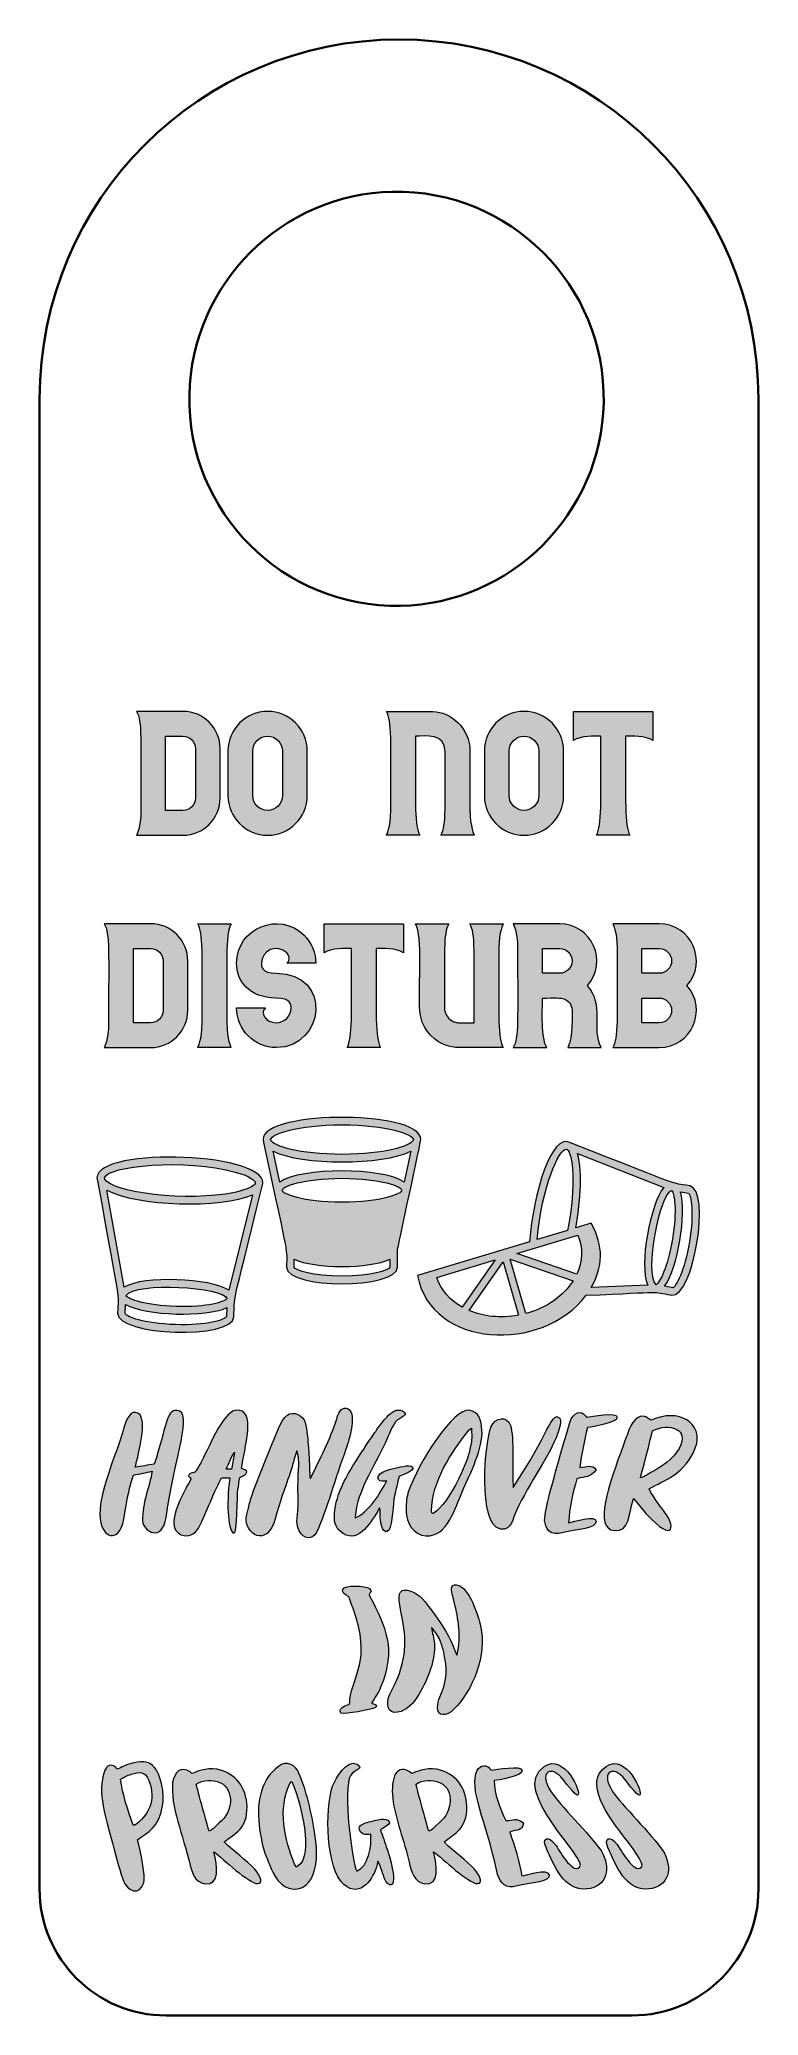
# Model space of a CAD drawing. Header units: inches. Extents: x 36 to 324, y 36 to 828.
import ezdxf

# ---------------------------------------------------------------- set-up
doc = ezdxf.new("R2010")
doc.units = ezdxf.units.IN
doc.header["$MEASUREMENT"] = 0
doc.layers.add('_U+0421_U+043B_U+043E_U+0439 1', color=7, linetype='Continuous')

msp = doc.modelspace()

# ---------------------------------------------------------------- hatches: boundary and pattern name
at = {"layer": '_U+0421_U+043B_U+043E_U+0439 1', "true_color": 0xffffff}
h = msp.add_hatch(color=7, dxfattribs=at)
h.dxf.hatch_style = 2
edge = h.paths.add_edge_path()
edge.add_spline(control_points=[(86.69, 235.63), (85.29, 225.78), (77.5, 229.63), (77.31, 234.33), (77.01, 241.39), (80.08, 247.84), (81.13, 254.15), (78.61, 253.62), (76.09, 253.09), (73.58, 252.61), (69.31, 238.7), (70.72, 234.08), (67.8, 229.9), (66.48, 227.96), (64.03, 227.72), (62.44, 229.61), (57.43, 235.3), (61.23, 247.44), (68.32, 266.54), (69.63, 270.21), (69.68, 273.14), (71.84, 276.27), (73.68, 278.99), (77.74, 278.31), (77.31, 271.43), (76.96, 265.91), (74.67, 257.09), (74.37, 255.74), (76.92, 256.16), (79.41, 256.57), (81.95, 256.98), (86.78, 271.81), (86.73, 278.92), (91.12, 278.51), (97.64, 277.91), (90.25, 260.64), (86.69, 235.63)], knot_values=[0, 0, 0, 0, 1, 1, 1, 2, 2, 2, 3, 3, 3, 4, 4, 4, 5, 5, 5, 6, 6, 6, 7, 7, 7, 8, 8, 8, 9, 9, 9, 10, 10, 10, 11, 11, 11, 12, 12, 12, 12], degree=3, periodic=1)
edge = h.paths.add_edge_path()
edge.add_spline(control_points=[(112.2, 251.55), (107.81, 251.55), (109.35, 251.98), (107.44, 248.43), (105.5, 244.95), (100.86, 233.07), (99.31, 230.79), (97.21, 227.73), (93.08, 227.34), (90.76, 230.32), (87.5, 234.48), (93.5, 245.55), (96.18, 250.08), (96.9, 251.32), (96.62, 251.01), (95.8, 251.97), (94.85, 253.08), (98.37, 253.8), (98.45, 253.86), (98.47, 253.91), (100.45, 257.28), (100.66, 257.57), (103.08, 262), (109.35, 277.77), (114.37, 278.51), (123.39, 279.86), (117.9, 263.01), (116.88, 255.27), (117.56, 254.8), (119.24, 254.68), (118.98, 253.86), (118.56, 252.5), (117.94, 252.38), (116.19, 251.67), (115.94, 250.08), (115.73, 248.37), (115.45, 246.66), (115.17, 245.01), (115.34, 228.94), (113.83, 229.26), (111.8, 229.68), (110.61, 239.88), (112.2, 251.55)], knot_values=[0, 0, 0, 0, 1, 1, 1, 2, 2, 2, 3, 3, 3, 4, 4, 4, 5, 5, 5, 6, 6, 6, 7, 7, 7, 8, 8, 8, 9, 9, 9, 10, 10, 10, 11, 11, 11, 12, 12, 12, 13, 13, 13, 14, 14, 14, 14], degree=3, periodic=1)
edge = h.paths.add_edge_path()
edge.add_spline(control_points=[(112.84, 254.97), (115.54, 267.03), (113.39, 260.2), (110.72, 254.97), (111.49, 254.97), (112.13, 254.97), (112.84, 254.97)], knot_values=[0, 0, 0, 0, 1, 1, 1, 2, 2, 2, 2], degree=3, periodic=1)
edge = h.paths.add_edge_path()
edge.add_spline(control_points=[(140.03, 230.26), (141.72, 226.55), (145.6, 226.8), (146.91, 229.55), (151.1, 238.42), (154.58, 251.97), (158.74, 263), (159.97, 266.26), (163.64, 278.71), (158.88, 279.4), (156.35, 279.76), (155.66, 277.04), (155.05, 275.09), (152.49, 267.05), (148.35, 259.06), (144.51, 251.26), (143.93, 253.19), (144.59, 250.11), (143.72, 263.53), (143.51, 266.73), (143.17, 270.64), (142.39, 273.73), (141.71, 276.4), (137.71, 278.57), (135.05, 276.51), (132.81, 274.76), (130.45, 268.12), (129.38, 265.53), (119.89, 242.63), (120.37, 242.45), (118.79, 235.57), (117.93, 229.4), (127.26, 222.68), (130.52, 235.51), (132.11, 241.76), (135.17, 249.62), (137.15, 255.92), (137.8, 257.97), (138.22, 260.34), (139.13, 262.29), (140.72, 256.93), (139.09, 255.08), (139.65, 242.17), (139.54, 236.43), (138.33, 234.01), (140.03, 230.26)], knot_values=[0, 0, 0, 0, 1, 1, 1, 2, 2, 2, 3, 3, 3, 4, 4, 4, 5, 5, 5, 6, 6, 6, 7, 7, 7, 8, 8, 8, 9, 9, 9, 10, 10, 10, 11, 11, 11, 12, 12, 12, 13, 13, 13, 14, 14, 14, 15, 15, 15, 15], degree=3, periodic=1)
edge = h.paths.add_edge_path()
edge.add_spline(control_points=[(171.46, 238.1), (172.36, 239.76), (172.33, 240.03), (172.4, 238.46), (172.49, 236.31), (172.5, 233.08), (173.36, 231.2), (173.95, 229.92), (175.15, 229.37), (176.02, 230.67), (177.46, 232.85), (177.63, 241.47), (178.19, 244.24), (178.73, 246.85), (179.41, 249.61), (180.09, 252.03), (180.98, 252.44), (185.39, 254.1), (185.54, 255.15), (185.83, 257.37), (180.32, 255.73), (178.86, 255.51), (170.16, 254.16), (170.46, 250.14), (173.32, 250.14), (173.85, 250.14), (174.46, 250.2), (175.07, 250.26), (172.59, 245.3), (167.66, 237.4), (162.38, 235.45), (162.91, 244.33), (167.91, 252.58), (173.96, 264.3), (175.18, 266.89), (177.03, 271.91), (178.65, 273.97), (180.12, 275.86), (184.7, 276.62), (181.52, 278.28), (177.17, 280.55), (172.44, 272.5), (170.23, 269.49), (163.97, 260.57), (159.17, 252.38), (158.67, 251.26), (155.64, 245.71), (151.41, 234.39), (156.38, 230.08), (163.08, 224.27), (168.17, 232.85), (171.46, 238.1)], knot_values=[0, 0, 0, 0, 1, 1, 1, 2, 2, 2, 3, 3, 3, 4, 4, 4, 5, 5, 5, 6, 6, 6, 7, 7, 7, 8, 8, 8, 9, 9, 9, 10, 10, 10, 11, 11, 11, 12, 12, 12, 13, 13, 13, 14, 14, 14, 15, 15, 15, 16, 16, 16, 17, 17, 17, 17], degree=3, periodic=1)
edge = h.paths.add_edge_path()
edge.add_spline(control_points=[(183.6, 245.3), (187.93, 258.43), (202.09, 279.6), (208.14, 278.57), (212.15, 277.89), (212.94, 274.66), (213.23, 270.61), (213.73, 263.62), (208.57, 253.22), (205.41, 246.13), (202.56, 239.71), (199.48, 227.69), (190.79, 228.25), (185.7, 228.58), (182.91, 233.63), (182.85, 238.1), (182.82, 240.22), (182.9, 243.19), (183.6, 245.3)], knot_values=[0, 0, 0, 0, 1, 1, 1, 2, 2, 2, 3, 3, 3, 4, 4, 4, 5, 5, 5, 6, 6, 6, 6], degree=3, periodic=1)
edge = h.paths.add_edge_path()
edge.add_spline(control_points=[(193.02, 238.28), (193.17, 236.98), (193.09, 236.91), (194.15, 237.51), (199.06, 240.31), (210.23, 259.66), (209.11, 270.31), (209, 271.61), (209.35, 271.91), (207.97, 270.55), (200.86, 261.8), (193.11, 249.89), (193.02, 238.28)], knot_values=[0, 0, 0, 0, 1, 1, 1, 2, 2, 2, 3, 3, 3, 4, 4, 4, 4], degree=3, periodic=1)
edge = h.paths.add_edge_path()
edge.add_spline(control_points=[(224.65, 272.49), (223.24, 276.45), (218.59, 275.96), (216.81, 271.79), (214.57, 266.54), (211.25, 232.4), (220.74, 230.97), (225.2, 230.29), (225.59, 235.35), (227.03, 238.4), (232.19, 249.29), (240.74, 261.12), (243.51, 269.13), (244.01, 270.67), (245.55, 274.8), (244.09, 275.62), (240.86, 277.71), (240.23, 269.41), (225.78, 247.66), (225.29, 252.68), (226.21, 268), (224.65, 272.49)], knot_values=[0, 0, 0, 0, 1, 1, 1, 2, 2, 2, 3, 3, 3, 4, 4, 4, 5, 5, 5, 6, 6, 6, 7, 7, 7, 7], degree=3, periodic=1)
edge = h.paths.add_edge_path()
edge.add_spline(control_points=[(267.46, 275.68), (267.61, 278.21), (256.75, 276.04), (255.08, 275.86), (254.92, 276.04), (254.71, 276.27), (254.55, 276.51), (253.25, 278.6), (249.7, 278.06), (248.42, 273.68), (240.76, 247.56), (239.26, 241.41), (238.38, 235.39), (238.05, 233.14), (239.59, 228.32), (244.02, 229.2), (252.36, 231.08), (258.89, 231.03), (258.97, 234.03), (259.04, 236.8), (249.75, 233.8), (247.96, 233.5), (248.21, 239.52), (249.66, 245.36), (251.22, 251.14), (254.9, 252.2), (256.28, 251.32), (258.99, 254.74), (257.13, 257.1), (255.66, 255.8), (252.38, 255.68), (253.2, 260.99), (254.13, 266.3), (255.5, 271.73), (257.35, 271.94), (267.33, 273.47), (267.46, 275.68)], knot_values=[0, 0, 0, 0, 1, 1, 1, 2, 2, 2, 3, 3, 3, 4, 4, 4, 5, 5, 5, 6, 6, 6, 7, 7, 7, 8, 8, 8, 9, 9, 9, 10, 10, 10, 11, 11, 11, 12, 12, 12, 12], degree=3, periodic=1)
edge = h.paths.add_edge_path()
edge.add_spline(control_points=[(297.82, 261.35), (293.2, 252.5), (286.48, 250.67), (280.21, 247.13), (282.04, 243.06), (284.95, 240.05), (287.45, 236.22), (291.1, 230.43), (288.88, 224.2), (273.9, 243.24), (272.05, 236.57), (272.23, 229.91), (266.36, 230.38), (257.72, 231.07), (264.11, 248.68), (269.9, 264.71), (270.7, 266.83), (271.4, 268.91), (272.25, 270.96), (273.87, 274.89), (276.9, 277.97), (280.1, 275.21), (280.32, 275.03), (280.59, 274.8), (280.86, 274.56), (281.66, 274.86), (282.4, 275.21), (283.19, 275.45), (293.58, 279.03), (303.53, 272.27), (297.82, 261.35)], knot_values=[0, 0, 0, 0, 1, 1, 1, 2, 2, 2, 3, 3, 3, 4, 4, 4, 5, 5, 5, 6, 6, 6, 7, 7, 7, 8, 8, 8, 9, 9, 9, 10, 10, 10, 10], degree=3, periodic=1)
edge = h.paths.add_edge_path()
edge.add_spline(control_points=[(291.35, 270.84), (288.26, 272.37), (284.95, 271.96), (281.52, 270.37), (281.26, 268.66), (276.72, 251.55), (276.7, 251.49), (278.36, 251.91), (279.46, 252.79), (281.11, 253.74), (285.92, 256.51), (289.27, 258.51), (292.22, 263.23), (294.4, 267.61), (293.29, 269.88), (291.35, 270.84)], knot_values=[0, 0, 0, 0, 1, 1, 1, 2, 2, 2, 3, 3, 3, 4, 4, 4, 5, 5, 5, 5], degree=3, periodic=1)
edge = h.paths.add_edge_path()
edge.add_spline(control_points=[(168.35, 204), (167.28, 206.08), (169.91, 204.91), (168.28, 206.95), (166.51, 208.6), (158.15, 208.54), (157.5, 206.77), (156.88, 205.07), (159.68, 204.12), (159.99, 203.7), (160.01, 203.64), (161.46, 199.57), (161.6, 199.1), (169.16, 178.31), (161.35, 171.91), (160.31, 162.71), (160.06, 160.58), (160.77, 160.88), (158.99, 160.35), (156.87, 159.71), (155.6, 158.11), (156.89, 157.22), (158.01, 156.46), (169.41, 158.75), (170.27, 159.34), (172.08, 160.58), (169.66, 160.82), (168.99, 161.17), (170.32, 163.41), (171.69, 165.25), (172.65, 167.54), (179.06, 182.91), (174.65, 191.72), (168.35, 204)], knot_values=[0, 0, 0, 0, 1, 1, 1, 2, 2, 2, 3, 3, 3, 4, 4, 4, 5, 5, 5, 6, 6, 6, 7, 7, 7, 8, 8, 8, 9, 9, 9, 10, 10, 10, 11, 11, 11, 11], degree=3, periodic=1)
edge = h.paths.add_edge_path()
edge.add_spline(control_points=[(195.42, 159.46), (195.27, 155.76), (198.97, 155.72), (202.03, 158.75), (209.43, 166.1), (215.42, 180.41), (212.67, 192.2), (211.92, 195.42), (208.25, 207.91), (203.09, 208.6), (200.36, 208.96), (200.99, 206.24), (201.48, 204.29), (203.17, 197.51), (204.96, 190.37), (203.79, 183.53), (203.64, 182.58), (203.51, 181.7), (203.17, 180.46), (201.94, 182.76), (201.88, 185.25), (197.01, 192.73), (194.92, 195.93), (192.07, 199.81), (189.45, 202.94), (187.2, 205.61), (182.08, 207.77), (180.54, 205.71), (179.23, 203.97), (180.91, 197.33), (181.4, 194.74), (183.2, 185.18), (182.93, 176.68), (176.27, 164.77), (174.64, 161.29), (175.39, 156.69), (179.39, 157.51), (183.32, 158.32), (185.92, 161.17), (188, 164.71), (191.66, 170.96), (194.74, 178.84), (194.21, 185.12), (194.04, 187.17), (193.25, 189.54), (193.07, 191.49), (194.65, 189.66), (195.63, 188.22), (196.49, 186.18), (197.11, 184.69), (197.59, 183.11), (197.94, 181.52), (200.94, 168.04), (195.68, 165.64), (195.42, 159.46)], knot_values=[0, 0, 0, 0, 1, 1, 1, 2, 2, 2, 3, 3, 3, 4, 4, 4, 5, 5, 5, 6, 6, 6, 7, 7, 7, 8, 8, 8, 9, 9, 9, 10, 10, 10, 11, 11, 11, 12, 12, 12, 13, 13, 13, 14, 14, 14, 15, 15, 15, 16, 16, 16, 17, 17, 17, 18, 18, 18, 18], degree=3, periodic=1)
edge = h.paths.add_edge_path()
edge.add_spline(control_points=[(85.15, 127.48), (85.71, 124.67), (85.61, 122.64), (85.28, 120.05), (83.63, 110.98), (79.71, 109.74), (75.24, 106.36), (76.58, 101.94), (78.45, 91.34), (77.79, 89.2), (76.19, 84), (71.23, 85.27), (69.39, 90.61), (67.61, 95.79), (66.31, 101.3), (64.78, 106.6), (59.4, 125.21), (60.67, 128.53), (61.84, 133.5), (62.18, 134.96), (64, 137.7), (66.45, 135.5), (66.74, 135.27), (66.85, 134.91), (67.03, 134.73), (68.92, 135.5), (70.54, 136.33), (72.29, 136.92), (80.72, 139.51), (83.51, 135.69), (85.15, 127.48)], knot_values=[0, 0, 0, 0, 1, 1, 1, 2, 2, 2, 3, 3, 3, 4, 4, 4, 5, 5, 5, 6, 6, 6, 7, 7, 7, 8, 8, 8, 9, 9, 9, 10, 10, 10, 10], degree=3, periodic=1)
edge = h.paths.add_edge_path()
edge.add_spline(control_points=[(79.79, 130.25), (78.12, 134.21), (75.99, 133.61), (72.72, 132.67), (71.09, 132.2), (69.82, 131.55), (68.42, 130.73), (69.3, 124.47), (71.37, 118.34), (73.54, 112.26), (73.83, 112.26), (74.03, 112.2), (74.13, 112.26), (79.37, 115.92), (83.02, 122.29), (79.79, 130.25)], knot_values=[0, 0, 0, 0, 1, 1, 1, 2, 2, 2, 3, 3, 3, 4, 4, 4, 5, 5, 5, 5], degree=3, periodic=1)
edge = h.paths.add_edge_path()
edge.add_spline(control_points=[(122.26, 94.62), (123.36, 93.44), (126.39, 88.8), (123.37, 88.84), (119.81, 88.89), (109.55, 98.75), (105.82, 101.64), (107.16, 95.77), (108.41, 88.29), (102.25, 88.78), (98.11, 89.11), (96.75, 94.15), (96.02, 97.4), (93.76, 107.43), (88.23, 120.27), (89.33, 129.37), (89.81, 133.41), (92.89, 136.29), (96.3, 133.62), (96.54, 133.44), (96.84, 133.2), (97.14, 132.97), (98.98, 133.68), (102.39, 135.4), (107.1, 134.68), (114.73, 133.14), (118.89, 127.3), (119.11, 119.75), (119.37, 110.76), (114.2, 109.04), (110.01, 105.54), (114.18, 101.47), (118.6, 98.46), (122.26, 94.62)], knot_values=[0, 0, 0, 0, 1, 1, 1, 2, 2, 2, 3, 3, 3, 4, 4, 4, 5, 5, 5, 6, 6, 6, 7, 7, 7, 8, 8, 8, 9, 9, 9, 10, 10, 10, 11, 11, 11, 11], degree=3, periodic=1)
edge = h.paths.add_edge_path()
edge.add_spline(control_points=[(112.5, 121.64), (112.44, 124.98), (111.53, 127.92), (108.46, 129.25), (104.92, 130.78), (101.71, 130.37), (98.78, 128.78), (99.05, 127.07), (103.87, 109.96), (103.89, 109.9), (105.3, 110.31), (105.85, 111.2), (106.91, 112.14), (110.01, 114.91), (111.98, 116.92), (112.5, 121.64)], knot_values=[0, 0, 0, 0, 1, 1, 1, 2, 2, 2, 3, 3, 3, 4, 4, 4, 5, 5, 5, 5], degree=3, periodic=1)
edge = h.paths.add_edge_path()
edge.add_spline(control_points=[(146.83, 104.53), (147.57, 98.14), (146.33, 86.09), (137.69, 86.66), (132.63, 86.99), (129.79, 92.03), (128.08, 96.51), (127.27, 98.63), (125.93, 101.61), (125.47, 103.71), (123.37, 113.42), (122.38, 122.29), (126.91, 130.61), (128.4, 133.09), (132.4, 137.48), (135.32, 136.98), (139.23, 136.3), (139.94, 133.07), (141.47, 129.01), (144.1, 122.03), (146.01, 111.64), (146.83, 104.53)], knot_values=[0, 0, 0, 0, 1, 1, 1, 2, 2, 2, 3, 3, 3, 4, 4, 4, 5, 5, 5, 6, 6, 6, 7, 7, 7, 7], degree=3, periodic=1)
edge = h.paths.add_edge_path()
edge.add_spline(control_points=[(137.43, 128.72), (136.92, 130.02), (137.18, 130.31), (136.23, 128.96), (131.43, 118.96), (134.08, 106.45), (138.19, 96.69), (138.82, 95.39), (138.75, 95.32), (139.59, 95.92), (145.99, 100.46), (140.77, 120.81), (137.43, 128.72)], knot_values=[0, 0, 0, 0, 1, 1, 1, 2, 2, 2, 3, 3, 3, 4, 4, 4, 4], degree=3, periodic=1)
edge = h.paths.add_edge_path()
edge.add_spline(control_points=[(172.59, 110.43), (173.23, 110.85), (176.61, 112.51), (176.11, 113.56), (175.04, 115.79), (170.49, 114.13), (169.22, 113.91), (168.3, 113.76), (167.38, 113.46), (166.56, 113.15), (165.4, 112.71), (163.07, 111.9), (164.47, 109.78), (165.46, 108.29), (167.05, 108.5), (168.65, 108.66), (169.18, 103.71), (167.79, 95.8), (163.05, 93.86), (161.41, 96.76), (157.22, 126.74), (160.66, 132.38), (161.81, 134.26), (166.33, 135.03), (163.26, 136.68), (159.04, 138.95), (154.58, 130.9), (153.42, 127.89), (150.14, 118.76), (150.79, 94.52), (157.91, 88.49), (164.77, 82.68), (169.91, 91.26), (171.27, 96.51), (171.57, 98.16), (171.41, 98.45), (172.08, 96.86), (172.99, 94.72), (173.78, 91.49), (174.82, 89.61), (175.98, 87.5), (180.65, 85.85), (175.23, 102.65), (174.39, 105.24), (173.4, 108.01), (172.59, 110.43)], knot_values=[0, 0, 0, 0, 1, 1, 1, 2, 2, 2, 3, 3, 3, 4, 4, 4, 5, 5, 5, 6, 6, 6, 7, 7, 7, 8, 8, 8, 9, 9, 9, 10, 10, 10, 11, 11, 11, 12, 12, 12, 13, 13, 13, 14, 14, 14, 15, 15, 15, 15], degree=3, periodic=1)
edge = h.paths.add_edge_path()
edge.add_spline(control_points=[(210.3, 94.62), (211.4, 93.44), (214.43, 88.8), (211.41, 88.84), (207.85, 88.89), (197.59, 98.75), (193.86, 101.64), (195.2, 95.76), (196.45, 88.29), (190.29, 88.78), (186.15, 89.11), (184.79, 94.15), (184.06, 97.4), (182.11, 106.06), (178.52, 114.58), (177.48, 123.11), (176.61, 131.12), (178.94, 137.84), (185.18, 132.97), (186.77, 133.58), (190.31, 135.41), (195.14, 134.68), (202.78, 133.14), (206.93, 127.3), (207.15, 119.75), (207.41, 110.76), (202.24, 109.04), (198.05, 105.54), (202.22, 101.47), (206.64, 98.46), (210.3, 94.62)], knot_values=[0, 0, 0, 0, 1, 1, 1, 2, 2, 2, 3, 3, 3, 4, 4, 4, 5, 5, 5, 6, 6, 6, 7, 7, 7, 8, 8, 8, 9, 9, 9, 10, 10, 10, 10], degree=3, periodic=1)
edge = h.paths.add_edge_path()
edge.add_spline(control_points=[(200.54, 121.64), (200.48, 124.98), (199.57, 127.92), (196.5, 129.25), (192.96, 130.78), (189.74, 130.37), (186.82, 128.78), (187.09, 127.07), (191.91, 109.96), (191.93, 109.9), (193.34, 110.31), (193.89, 111.2), (194.95, 112.14), (198.05, 114.91), (200.02, 116.92), (200.54, 121.64)], knot_values=[0, 0, 0, 0, 1, 1, 1, 2, 2, 2, 3, 3, 3, 4, 4, 4, 5, 5, 5, 5], degree=3, periodic=1)
edge = h.paths.add_edge_path()
edge.add_spline(control_points=[(229.2, 91.91), (228.27, 97.93), (226.35, 103.77), (224.38, 109.55), (227.41, 110.61), (229.33, 109.72), (229.93, 113.15), (226.62, 115.51), (225.95, 114.21), (222.74, 114.09), (220.32, 119.4), (218.17, 124.71), (218.12, 130.14), (219.51, 130.3), (229.43, 131.87), (229.36, 134.09), (229.28, 136.61), (218.62, 134.44), (216.97, 134.27), (216.79, 134.44), (216.56, 134.68), (216.39, 134.91), (215.25, 136.62), (212.67, 136.51), (211.36, 134.32), (207.67, 127.01), (215.06, 113.57), (219.18, 93.8), (219.91, 90.27), (222, 86.89), (225.64, 87.6), (234.01, 89.48), (240.67, 89.48), (240.1, 92.44), (239.58, 95.2), (230.93, 92.2), (229.2, 91.91)], knot_values=[0, 0, 0, 0, 1, 1, 1, 2, 2, 2, 3, 3, 3, 4, 4, 4, 5, 5, 5, 6, 6, 6, 7, 7, 7, 8, 8, 8, 9, 9, 9, 10, 10, 10, 11, 11, 11, 12, 12, 12, 12], degree=3, periodic=1)
edge = h.paths.add_edge_path()
edge.add_spline(control_points=[(240.8, 125.77), (236.1, 132.85), (240.22, 136.51), (244.85, 131.61), (245.8, 130.61), (250.71, 123.94), (251.54, 124.24), (253.46, 124.94), (246.34, 141.29), (238.21, 135.86), (223.63, 126.11), (256.31, 98.54), (252.35, 95.39), (249.07, 92.85), (244.19, 102.35), (242.59, 104.59), (239.78, 108.31), (237.14, 107.18), (238.89, 103.29), (242.13, 96.11), (245.93, 85.78), (255.23, 86.72), (263.41, 87.55), (265.14, 95.04), (260.94, 102.11), (256.25, 108.73), (244.42, 120.44), (240.8, 125.77)], knot_values=[0, 0, 0, 0, 1, 1, 1, 2, 2, 2, 3, 3, 3, 4, 4, 4, 5, 5, 5, 6, 6, 6, 7, 7, 7, 8, 8, 8, 9, 9, 9, 9], degree=3, periodic=1)
edge = h.paths.add_edge_path()
edge.add_spline(control_points=[(265.58, 125.77), (260.89, 132.85), (265.01, 136.51), (269.63, 131.61), (270.58, 130.61), (275.5, 123.94), (276.32, 124.24), (278.24, 124.94), (270.96, 141.29), (262.98, 135.86), (253.71, 129.56), (263.75, 115.78), (270.79, 106.78), (272.13, 105.06), (278.76, 96.69), (277.13, 95.39), (273.85, 92.85), (268.97, 102.35), (267.37, 104.59), (264.57, 108.31), (261.92, 107.18), (263.68, 103.29), (266.92, 96.11), (270.72, 85.78), (280.02, 86.72), (288.2, 87.55), (289.92, 95.04), (285.72, 102.11), (281.19, 108.5), (269.1, 120.59), (265.58, 125.77)], knot_values=[0, 0, 0, 0, 1, 1, 1, 2, 2, 2, 3, 3, 3, 4, 4, 4, 5, 5, 5, 6, 6, 6, 7, 7, 7, 8, 8, 8, 9, 9, 9, 10, 10, 10, 10], degree=3, periodic=1)
edge = h.paths.add_edge_path()
edge.add_spline(control_points=[(76.59, 518.99), (76.59, 547.65), (77.12, 554.71), (74.88, 558.71), (74.88, 558.71), (93.46, 558.71), (93.46, 558.71), (101.67, 558.71), (108.35, 552.02), (108.35, 543.81), (108.35, 543.81), (108.35, 523.95), (108.35, 523.95), (108.35, 515.74), (101.67, 509.06), (93.46, 509.06), (93.46, 509.06), (74.88, 509.06), (74.88, 509.06), (74.88, 509.06), (76.59, 512.11), (76.59, 518.99)], knot_values=[0, 0, 0, 0, 1, 1, 1, 2, 2, 2, 3, 3, 3, 4, 4, 4, 5, 5, 5, 6, 6, 6, 7, 7, 7, 7], degree=3, periodic=1)
edge = h.paths.add_edge_path()
edge.add_spline(control_points=[(86.52, 518.99), (86.52, 518.99), (93.46, 518.99), (93.46, 518.99), (96.19, 518.99), (98.42, 521.22), (98.42, 523.95), (98.42, 523.95), (98.42, 543.81), (98.42, 543.81), (98.42, 546.55), (96.19, 548.78), (93.46, 548.78), (93.46, 548.78), (86.52, 548.78), (86.52, 548.78), (86.52, 548.78), (86.52, 518.99), (86.52, 518.99)], knot_values=[0, 0, 0, 0, 1, 1, 1, 2, 2, 2, 3, 3, 3, 4, 4, 4, 5, 5, 5, 6, 6, 6, 6], degree=3, periodic=1)
edge = h.paths.add_edge_path()
edge.add_spline(control_points=[(111.48, 524.94), (111.48, 524.94), (111.48, 542.83), (111.48, 542.83), (111.48, 551.58), (118.6, 558.71), (127.36, 558.71), (136.12, 558.71), (143.24, 551.58), (143.24, 542.83), (143.24, 542.83), (143.24, 524.94), (143.24, 524.94), (143.24, 516.18), (136.12, 509.06), (127.36, 509.06), (118.6, 509.06), (111.48, 516.18), (111.48, 524.94)], knot_values=[0, 0, 0, 0, 1, 1, 1, 2, 2, 2, 3, 3, 3, 4, 4, 4, 5, 5, 5, 6, 6, 6, 6], degree=3, periodic=1)
edge = h.paths.add_edge_path()
edge.add_spline(control_points=[(121.41, 524.94), (121.41, 521.66), (124.08, 518.99), (127.36, 518.99), (130.64, 518.99), (133.31, 521.66), (133.31, 524.94), (133.31, 524.94), (133.31, 542.83), (133.31, 542.83), (133.31, 546.11), (130.64, 548.78), (127.36, 548.78), (124.08, 548.78), (121.41, 546.11), (121.41, 542.83), (121.41, 542.83), (121.41, 524.94), (121.41, 524.94)], knot_values=[0, 0, 0, 0, 1, 1, 1, 2, 2, 2, 3, 3, 3, 4, 4, 4, 5, 5, 5, 6, 6, 6, 6], degree=3, periodic=1)
edge = h.paths.add_edge_path()
edge.add_spline(control_points=[(174.97, 509.06), (174.97, 509.06), (188.33, 509.06), (188.33, 509.06), (186.11, 513.02), (186.62, 519.83), (186.62, 548.78), (190.53, 548.78), (198.49, 550.13), (198.51, 542.54), (198.51, 521.19), (199.01, 513.16), (196.79, 509.06), (196.79, 509.06), (210.16, 509.06), (210.16, 509.06), (210.16, 509.06), (208.44, 512.23), (208.44, 519.36), (208.44, 519.36), (208.44, 542.55), (208.44, 542.55), (208.39, 552.07), (200.83, 558.49), (193.55, 558.66), (192.1, 558.73), (194.6, 558.71), (174.97, 558.71), (177.21, 554.71), (176.68, 547.65), (176.68, 518.99), (176.68, 512.11), (174.97, 509.06), (174.97, 509.06)], knot_values=[0, 0, 0, 0, 1, 1, 1, 2, 2, 2, 3, 3, 3, 4, 4, 4, 5, 5, 5, 6, 6, 6, 7, 7, 7, 8, 8, 8, 9, 9, 9, 10, 10, 10, 11, 11, 11, 11], degree=3, periodic=1)
edge = h.paths.add_edge_path()
edge.add_spline(control_points=[(214.19, 524.94), (214.19, 524.94), (214.19, 542.83), (214.19, 542.83), (214.19, 551.58), (221.32, 558.71), (230.07, 558.71), (238.83, 558.71), (245.95, 551.58), (245.95, 542.83), (245.95, 542.83), (245.95, 524.94), (245.95, 524.94), (245.95, 516.18), (238.83, 509.06), (230.07, 509.06), (221.32, 509.06), (214.19, 516.18), (214.19, 524.94)], knot_values=[0, 0, 0, 0, 1, 1, 1, 2, 2, 2, 3, 3, 3, 4, 4, 4, 5, 5, 5, 6, 6, 6, 6], degree=3, periodic=1)
edge = h.paths.add_edge_path()
edge.add_spline(control_points=[(224.13, 524.94), (224.13, 521.66), (226.79, 518.99), (230.07, 518.99), (233.35, 518.99), (236.02, 521.66), (236.02, 524.94), (236.02, 524.94), (236.02, 542.83), (236.02, 542.83), (236.02, 546.11), (233.35, 548.78), (230.07, 548.78), (226.79, 548.78), (224.13, 546.11), (224.13, 542.83), (224.13, 542.83), (224.13, 524.94), (224.13, 524.94)], knot_values=[0, 0, 0, 0, 1, 1, 1, 2, 2, 2, 3, 3, 3, 4, 4, 4, 5, 5, 5, 6, 6, 6, 6], degree=3, periodic=1)
edge = h.paths.add_edge_path()
edge.add_spline(control_points=[(260.86, 548.78), (260.86, 521.25), (261.33, 513.44), (259.14, 509.06), (259.14, 509.06), (272.51, 509.06), (272.51, 509.06), (270.29, 513.51), (270.79, 521.77), (270.79, 548.78), (272.94, 548.78), (278.9, 549.03), (281.71, 547.06), (281.71, 547.06), (281.71, 558.7), (281.71, 558.7), (281.71, 558.7), (249.95, 558.7), (249.95, 558.7), (249.95, 558.7), (249.95, 547.06), (249.95, 547.06), (252.72, 549.01), (258.65, 548.78), (260.86, 548.78)], knot_values=[0, 0, 0, 0, 1, 1, 1, 2, 2, 2, 3, 3, 3, 4, 4, 4, 5, 5, 5, 6, 6, 6, 7, 7, 7, 8, 8, 8, 8], degree=3, periodic=1)
edge = h.paths.add_edge_path()
edge.add_spline(control_points=[(63.65, 433.88), (63.65, 462.54), (64.17, 469.6), (61.93, 473.6), (61.93, 473.6), (80.51, 473.6), (80.51, 473.6), (88.72, 473.6), (95.4, 466.92), (95.4, 458.7), (95.4, 458.7), (95.4, 438.85), (95.4, 438.85), (95.4, 430.63), (88.72, 423.95), (80.51, 423.95), (80.51, 423.95), (61.93, 423.95), (61.93, 423.95), (61.93, 423.95), (63.65, 427), (63.65, 433.88)], knot_values=[0, 0, 0, 0, 1, 1, 1, 2, 2, 2, 3, 3, 3, 4, 4, 4, 5, 5, 5, 6, 6, 6, 7, 7, 7, 7], degree=3, periodic=1)
edge = h.paths.add_edge_path()
edge.add_spline(control_points=[(73.58, 433.88), (73.58, 433.88), (80.51, 433.88), (80.51, 433.88), (83.25, 433.88), (85.48, 436.11), (85.48, 438.85), (85.48, 438.85), (85.48, 458.7), (85.48, 458.7), (85.48, 461.44), (83.25, 463.67), (80.51, 463.67), (80.51, 463.67), (73.58, 463.67), (73.58, 463.67), (73.58, 463.67), (73.58, 433.88), (73.58, 433.88)], knot_values=[0, 0, 0, 0, 1, 1, 1, 2, 2, 2, 3, 3, 3, 4, 4, 4, 5, 5, 5, 6, 6, 6, 6], degree=3, periodic=1)
edge = h.paths.add_edge_path()
edge.add_spline(control_points=[(112.75, 473.6), (112.75, 473.6), (99.39, 473.6), (99.39, 473.6), (101.63, 469.6), (101.1, 462.54), (101.1, 433.88), (101.1, 427), (99.39, 423.95), (99.39, 423.95), (99.39, 423.95), (112.75, 423.95), (112.75, 423.95), (112.75, 423.95), (111.03, 427), (111.03, 433.88), (111.03, 462.91), (110.53, 469.65), (112.75, 473.6)], knot_values=[0, 0, 0, 0, 1, 1, 1, 2, 2, 2, 3, 3, 3, 4, 4, 4, 5, 5, 5, 6, 6, 6, 6], degree=3, periodic=1)
edge = h.paths.add_edge_path()
edge.add_spline(control_points=[(114.93, 457.72), (114.93, 450.8), (119.84, 443.81), (130.81, 443.81), (136.76, 443.81), (136.76, 440.92), (136.76, 439.83), (136.76, 436.55), (134.09, 433.88), (130.81, 433.88), (126.45, 433.89), (124.14, 438.25), (126.58, 439.83), (126.58, 439.83), (114.93, 439.83), (114.93, 439.83), (114.94, 431.04), (122.06, 423.96), (130.81, 423.95), (150.1, 423.95), (153.72, 453.74), (130.81, 453.74), (124.86, 453.74), (124.86, 456.63), (124.86, 457.72), (124.86, 463.02), (131.29, 465.65), (135.01, 461.93), (136.43, 460.51), (136.19, 458.46), (135.04, 457.72), (135.04, 457.72), (146.69, 457.72), (146.69, 457.72), (146.68, 461.83), (145.08, 465.9), (142.04, 468.95), (132.08, 478.88), (114.93, 471.86), (114.93, 457.72)], knot_values=[0, 0, 0, 0, 1, 1, 1, 2, 2, 2, 3, 3, 3, 4, 4, 4, 5, 5, 5, 6, 6, 6, 7, 7, 7, 8, 8, 8, 9, 9, 9, 10, 10, 10, 11, 11, 11, 12, 12, 12, 13, 13, 13, 13], degree=3, periodic=1)
edge = h.paths.add_edge_path()
edge.add_spline(control_points=[(160.95, 463.67), (160.95, 436.14), (161.42, 428.33), (159.23, 423.95), (159.23, 423.95), (172.6, 423.95), (172.6, 423.95), (170.37, 428.4), (170.88, 436.67), (170.88, 463.67), (173.03, 463.67), (178.99, 463.92), (181.79, 461.95), (181.79, 461.95), (181.79, 473.6), (181.79, 473.6), (181.79, 473.6), (150.03, 473.6), (150.03, 473.6), (150.03, 473.6), (150.03, 461.95), (150.03, 461.95), (152.8, 463.9), (158.74, 463.67), (160.95, 463.67)], knot_values=[0, 0, 0, 0, 1, 1, 1, 2, 2, 2, 3, 3, 3, 4, 4, 4, 5, 5, 5, 6, 6, 6, 7, 7, 7, 8, 8, 8, 8], degree=3, periodic=1)
edge = h.paths.add_edge_path()
edge.add_spline(control_points=[(199.93, 473.6), (199.93, 473.6), (186.57, 473.6), (186.57, 473.6), (189.59, 468.02), (187.71, 450.2), (188.35, 438.38), (188.95, 432.46), (192.54, 427.64), (197.74, 425.31), (199.44, 424.54), (201.75, 424.03), (203.18, 423.99), (204.3, 423.95), (203.98, 423.95), (204.77, 423.95), (204.77, 423.95), (221.76, 423.95), (221.76, 423.95), (219.52, 427.94), (220.04, 435), (220.04, 463.67), (220.04, 470.54), (221.76, 473.6), (221.76, 473.6), (221.76, 473.6), (208.39, 473.6), (208.39, 473.6), (210.64, 469.61), (210.11, 462.63), (210.11, 433.88), (203.15, 433.88), (204.34, 433.85), (203.09, 433.98), (201.97, 434.1), (199.08, 435.31), (198.35, 438.58), (198.26, 439.18), (198.22, 439.3), (198.21, 440.11), (198.21, 461.47), (197.71, 469.5), (199.93, 473.6)], knot_values=[0, 0, 0, 0, 1, 1, 1, 2, 2, 2, 3, 3, 3, 4, 4, 4, 5, 5, 5, 6, 6, 6, 7, 7, 7, 8, 8, 8, 9, 9, 9, 10, 10, 10, 11, 11, 11, 12, 12, 12, 13, 13, 13, 14, 14, 14, 14], degree=3, periodic=1)
edge = h.paths.add_edge_path()
edge.add_spline(control_points=[(227.51, 463.67), (227.51, 470.54), (225.79, 473.6), (225.79, 473.6), (225.79, 473.6), (244.37, 473.6), (244.37, 473.6), (257.24, 473.6), (264.02, 458.31), (255.46, 448.77), (262.59, 440.8), (256.96, 431.59), (260.99, 423.95), (260.99, 423.95), (247.62, 423.95), (247.62, 423.95), (249.71, 427.91), (249.41, 438.01), (249.32, 439.01), (249.16, 441.35), (247.77, 442.9), (246.01, 443.52), (245.01, 443.98), (242.2, 443.81), (237.44, 443.81), (237.44, 436.6), (236.99, 427.81), (239.16, 423.95), (239.16, 423.95), (225.79, 423.95), (225.79, 423.95), (228.01, 427.9), (227.51, 434.65), (227.51, 463.67)], knot_values=[0, 0, 0, 0, 1, 1, 1, 2, 2, 2, 3, 3, 3, 4, 4, 4, 5, 5, 5, 6, 6, 6, 7, 7, 7, 8, 8, 8, 9, 9, 9, 10, 10, 10, 11, 11, 11, 11], degree=3, periodic=1)
edge = h.paths.add_edge_path()
edge.add_spline(control_points=[(237.44, 453.74), (237.44, 453.74), (244.37, 453.74), (244.37, 453.74), (247.11, 453.74), (249.34, 455.97), (249.34, 458.7), (249.34, 461.44), (247.11, 463.67), (244.37, 463.67), (244.37, 463.67), (237.44, 463.67), (237.44, 463.67), (237.44, 463.67), (237.44, 453.74), (237.44, 453.74)], knot_values=[0, 0, 0, 0, 1, 1, 1, 2, 2, 2, 3, 3, 3, 4, 4, 4, 5, 5, 5, 5], degree=3, periodic=1)
edge = h.paths.add_edge_path()
edge.add_spline(control_points=[(265.66, 473.6), (265.66, 473.6), (284.24, 473.6), (284.24, 473.6), (297.11, 473.6), (303.88, 458.31), (295.33, 448.77), (303.88, 439.24), (297.11, 423.95), (284.24, 423.95), (284.24, 423.95), (265.66, 423.95), (265.66, 423.95), (267.88, 427.9), (267.38, 434.65), (267.38, 463.67), (267.38, 470.54), (265.66, 473.6), (265.66, 473.6)], knot_values=[0, 0, 0, 0, 1, 1, 1, 2, 2, 2, 3, 3, 3, 4, 4, 4, 5, 5, 5, 6, 6, 6, 6], degree=3, periodic=1)
edge = h.paths.add_edge_path()
edge.add_spline(control_points=[(277.31, 453.74), (277.31, 453.74), (284.24, 453.74), (284.24, 453.74), (286.98, 453.74), (289.21, 455.97), (289.21, 458.7), (289.21, 461.44), (286.98, 463.67), (284.24, 463.67), (284.24, 463.67), (277.31, 463.67), (277.31, 463.67), (277.31, 463.67), (277.31, 453.74), (277.31, 453.74)], knot_values=[0, 0, 0, 0, 1, 1, 1, 2, 2, 2, 3, 3, 3, 4, 4, 4, 5, 5, 5, 5], degree=3, periodic=1)
edge = h.paths.add_edge_path()
edge.add_spline(control_points=[(277.31, 433.88), (277.31, 433.88), (284.24, 433.88), (284.24, 433.88), (286.98, 433.88), (289.21, 436.11), (289.21, 438.85), (289.21, 441.58), (286.98, 443.81), (284.24, 443.81), (284.24, 443.81), (277.31, 443.81), (277.31, 443.81), (277.31, 443.81), (277.31, 433.88), (277.31, 433.88)], knot_values=[0, 0, 0, 0, 1, 1, 1, 2, 2, 2, 3, 3, 3, 4, 4, 4, 5, 5, 5, 5], degree=3, periodic=1)
edge = h.paths.add_edge_path()
edge.add_spline(control_points=[(188.76, 387.07), (188.76, 386.81), (179.4, 342.88), (179.35, 342.63), (179.35, 342.63), (179.35, 335.91), (179.35, 335.91), (179.35, 327.09), (134.97, 327.1), (134.97, 335.91), (134.97, 344.61), (136.36, 336.08), (125.78, 385.89), (121, 398.82), (188.76, 399.46), (188.76, 387.07)], knot_values=[0, 0, 0, 0, 1, 1, 1, 2, 2, 2, 3, 3, 3, 4, 4, 4, 5, 5, 5, 5], degree=3, periodic=1)
edge = h.paths.add_edge_path()
edge.add_spline(control_points=[(181.15, 366.77), (181.15, 368.2), (172.99, 371.55), (157.16, 371.55), (141.33, 371.55), (133.17, 368.2), (133.17, 366.77), (133.17, 365.34), (141.33, 361.98), (157.16, 361.98), (172.99, 361.98), (181.15, 365.34), (181.15, 366.77)], knot_values=[0, 0, 0, 0, 1, 1, 1, 2, 2, 2, 3, 3, 3, 4, 4, 4, 4], degree=3, periodic=1)
edge = h.paths.add_edge_path()
edge.add_spline(control_points=[(184.74, 382.41), (173.4, 376.73), (140.92, 376.73), (129.58, 382.41), (129.58, 382.41), (132.21, 370.03), (132.21, 370.03), (140.62, 376.01), (173.69, 376.02), (182.11, 370.03), (182.11, 370.03), (184.74, 382.41), (184.74, 382.41)], knot_values=[0, 0, 0, 0, 1, 1, 1, 2, 2, 2, 3, 3, 3, 4, 4, 4, 4], degree=3, periodic=1)
edge = h.paths.add_edge_path()
edge.add_spline(control_points=[(176.36, 335.96), (176.36, 335.96), (176.35, 339.18), (176.35, 339.18), (168.44, 335.2), (145.89, 335.2), (137.97, 339.18), (137.97, 339.18), (137.97, 335.91), (137.97, 335.91), (138.42, 334.68), (145.42, 332.31), (157.16, 332.31), (168.9, 332.31), (175.9, 334.68), (176.36, 335.96)], knot_values=[0, 0, 0, 0, 1, 1, 1, 2, 2, 2, 3, 3, 3, 4, 4, 4, 5, 5, 5, 5], degree=3, periodic=1)
edge = h.paths.add_edge_path()
edge.add_spline(control_points=[(157.16, 392.99), (138.93, 392.99), (128.86, 389.19), (128.57, 387.16), (128.57, 387.16), (128.68, 386.67), (128.68, 386.67), (129.85, 384.59), (139.81, 381.15), (157.16, 381.15), (174.51, 381.15), (184.47, 384.59), (185.64, 386.67), (185.64, 386.67), (185.75, 387.16), (185.75, 387.16), (185.46, 389.19), (175.4, 392.99), (157.16, 392.99)], knot_values=[0, 0, 0, 0, 1, 1, 1, 2, 2, 2, 3, 3, 3, 4, 4, 4, 5, 5, 5, 6, 6, 6, 6], degree=3, periodic=1)
edge = h.paths.add_edge_path()
edge.add_spline(control_points=[(289.15, 324.76), (280.63, 326.18), (287.33, 326.08), (254.92, 324.65), (237.3, 301.33), (192.99, 303.41), (187.38, 332.58), (187.38, 332.58), (232.27, 346.1), (232.27, 346.1), (233.73, 365.51), (241.18, 390.1), (248.66, 385.83), (296.06, 367.19), (287.87, 369.97), (296.45, 368.54), (305.17, 367.09), (297.89, 323.3), (289.15, 324.76)], knot_values=[0, 0, 0, 0, 1, 1, 1, 2, 2, 2, 3, 3, 3, 4, 4, 4, 5, 5, 5, 6, 6, 6, 6], degree=3, periodic=1)
edge = h.paths.add_edge_path()
edge.add_spline(control_points=[(235.35, 347.03), (235.35, 347.03), (247.55, 350.7), (247.55, 350.7), (251.22, 369.41), (249.47, 381.44), (247.41, 383.1), (247.41, 383.1), (246.97, 383.27), (246.97, 383.27), (244.09, 383.47), (237.16, 367.91), (235.35, 347.03)], knot_values=[0, 0, 0, 0, 1, 1, 1, 2, 2, 2, 3, 3, 3, 4, 4, 4, 4], degree=3, periodic=1)
edge = h.paths.add_edge_path()
edge.add_spline(control_points=[(227.82, 316.67), (227.82, 316.67), (221.68, 338.07), (221.68, 338.07), (221.68, 338.07), (208.09, 318.56), (208.09, 318.56), (213.76, 316.15), (220.67, 315.35), (227.82, 316.67)], knot_values=[0, 0, 0, 0, 1, 1, 1, 2, 2, 2, 3, 3, 3, 3], degree=3, periodic=1)
edge = h.paths.add_edge_path()
edge.add_spline(control_points=[(249.76, 330.48), (249.76, 330.48), (224.49, 339.16), (224.49, 339.16), (224.49, 339.16), (230.75, 317.33), (230.75, 317.33), (239.15, 319.57), (245.94, 324.47), (249.76, 330.48)], knot_values=[0, 0, 0, 0, 1, 1, 1, 2, 2, 2, 3, 3, 3, 3], degree=3, periodic=1)
edge = h.paths.add_edge_path()
edge.add_spline(control_points=[(251.62, 348.8), (251.62, 348.8), (227.14, 341.42), (227.14, 341.42), (227.14, 341.42), (251.22, 333.16), (251.22, 333.16), (253.59, 338.23), (253.83, 343.71), (251.62, 348.8)], knot_values=[0, 0, 0, 0, 1, 1, 1, 2, 2, 2, 3, 3, 3, 3], degree=3, periodic=1)
edge = h.paths.add_edge_path()
edge.add_spline(control_points=[(218.56, 338.84), (218.56, 338.84), (195.16, 331.79), (195.16, 331.79), (196.74, 326.76), (200.42, 322.65), (205.36, 319.89), (205.36, 319.89), (218.56, 338.84), (218.56, 338.84)], knot_values=[0, 0, 0, 0, 1, 1, 1, 2, 2, 2, 3, 3, 3, 3], degree=3, periodic=1)
edge = h.paths.add_edge_path()
edge.add_spline(control_points=[(279.62, 328.74), (276.03, 336.73), (280.75, 361.54), (286.06, 367.9), (286.06, 367.9), (251.47, 381.5), (251.47, 381.5), (253.87, 373.71), (252.27, 359.81), (250.78, 351.67), (250.78, 351.67), (256.96, 353.54), (256.96, 353.54), (262.18, 344.48), (261.69, 335.79), (256.99, 327.74), (256.99, 327.74), (279.62, 328.74), (279.62, 328.74)], knot_values=[0, 0, 0, 0, 1, 1, 1, 2, 2, 2, 3, 3, 3, 4, 4, 4, 5, 5, 5, 6, 6, 6, 6], degree=3, periodic=1)
edge = h.paths.add_edge_path()
edge.add_spline(control_points=[(289.57, 347.19), (291.48, 358.67), (290.33, 365.93), (289.15, 366.71), (284.79, 365.69), (278.19, 333.7), (283.04, 328.92), (284.44, 329.67), (287.72, 336.11), (289.57, 347.19)], knot_values=[0, 0, 0, 0, 1, 1, 1, 2, 2, 2, 3, 3, 3, 3], degree=3, periodic=1)
edge = h.paths.add_edge_path()
edge.add_spline(control_points=[(295.91, 365.59), (295.91, 365.59), (292.75, 366.12), (292.75, 366.12), (295.36, 357.47), (291.61, 335.38), (286.42, 328.26), (286.42, 328.26), (289.65, 327.72), (289.65, 327.72), (290.93, 327.97), (294.42, 334.48), (296.35, 346.06), (298.28, 357.64), (297.09, 364.93), (295.91, 365.59)], knot_values=[0, 0, 0, 0, 1, 1, 1, 2, 2, 2, 3, 3, 3, 4, 4, 4, 5, 5, 5, 5], degree=3, periodic=1)
edge = h.paths.add_edge_path()
edge.add_spline(control_points=[(59.23, 370.48), (54.63, 384.2), (125.85, 382.5), (125.45, 369.64), (125.43, 369.22), (125.34, 368.81), (125.18, 368.42), (112.4, 316.29), (114.14, 325.23), (113.86, 316.06), (113.57, 306.86), (66.98, 308.3), (67.27, 317.51), (67.56, 326.69), (68.75, 317.61), (59.23, 370.48)], knot_values=[0, 0, 0, 0, 1, 1, 1, 2, 2, 2, 3, 3, 3, 4, 4, 4, 5, 5, 5, 5], degree=3, periodic=1)
edge = h.paths.add_edge_path()
edge.add_spline(control_points=[(110.97, 319.72), (102.67, 315.76), (78.69, 316.44), (70.38, 320.97), (70.38, 320.97), (70.27, 317.42), (70.27, 317.42), (70.63, 316.07), (77.87, 313.3), (90.45, 312.91), (103.03, 312.53), (110.42, 314.83), (110.87, 316.18), (110.87, 316.18), (110.97, 319.72), (110.97, 319.72)], knot_values=[0, 0, 0, 0, 1, 1, 1, 2, 2, 2, 3, 3, 3, 4, 4, 4, 5, 5, 5, 5], degree=3, periodic=1)
edge = h.paths.add_edge_path()
edge.add_spline(control_points=[(111.08, 323.41), (109.77, 327.99), (74.53, 330.28), (70.57, 324.49), (71.44, 323.1), (78.6, 320.53), (90.67, 320.16), (103.18, 319.78), (110.58, 322.06), (111.08, 323.41)], knot_values=[0, 0, 0, 0, 1, 1, 1, 2, 2, 2, 3, 3, 3, 3], degree=3, periodic=1)
edge = h.paths.add_edge_path()
edge.add_spline(control_points=[(121.25, 364.99), (109.07, 359.31), (74.55, 360.39), (62.94, 366.81), (62.94, 366.81), (69.95, 327.9), (69.95, 327.9), (77.51, 332.75), (104.48, 331.52), (111.86, 326.68), (111.86, 326.68), (121.25, 364.99), (121.25, 364.99)], knot_values=[0, 0, 0, 0, 1, 1, 1, 2, 2, 2, 3, 3, 3, 4, 4, 4, 4], degree=3, periodic=1)
edge = h.paths.add_edge_path()
edge.add_spline(control_points=[(62.06, 371.68), (62.06, 371.68), (62.15, 371.19), (62.15, 371.19), (64.83, 366), (95.32, 361.89), (114.18, 365.92), (119.97, 367.16), (121.9, 368.66), (122.34, 369.42), (122.34, 369.42), (122.44, 369.83), (122.44, 369.83), (122.31, 370.5), (120.74, 372.3), (114.43, 374.06), (94.66, 379.59), (62.71, 376.62), (62.06, 371.68)], knot_values=[0, 0, 0, 0, 1, 1, 1, 2, 2, 2, 3, 3, 3, 4, 4, 4, 5, 5, 5, 6, 6, 6, 6], degree=3, periodic=1)

# ---------------------------------------------------------------- linework, layer by layer
at = {"layer": '_U+0421_U+043B_U+043E_U+0439 1', "color": 1, "lineweight": 35, "true_color": 0xff0000}
for points, knots in [([(36, 684), (36, 684), (36, 86.72), (36, 86.72), (36, 58.71), (58.71, 36), (86.72, 36), (86.72, 36), (273.28, 36), (273.28, 36), (301.29, 36), (324, 58.71), (324, 86.72), (324, 86.72), (324, 684), (324, 684), (324, 763.53), (259.53, 828), (180, 828), (180, 828), (180, 828), (180, 828), (100.47, 828), (36, 763.53), (36, 684)], [0, 0, 0, 0, 1, 1, 1, 2, 2, 2, 3, 3, 3, 4, 4, 4, 5, 5, 5, 6, 6, 6, 7, 7, 7, 8, 8, 8, 8]), ([(180.58, 601.02), (133.49, 600.14), (95.14, 638.49), (96.02, 685.58), (96.84, 729.95), (133.05, 766.16), (177.43, 766.99), (224.51, 767.86), (262.86, 729.51), (261.99, 682.42), (261.16, 638.05), (224.95, 601.84), (180.58, 601.02)], [0, 0, 0, 0, 1, 1, 1, 2, 2, 2, 3, 3, 3, 4, 4, 4, 4])]:
    msp.add_open_spline(points, degree=3, knots=knots, dxfattribs=at)
at = {"layer": '_U+0421_U+043B_U+043E_U+0439 1', "lineweight": 0}
for points, knots in [([(76.59, 518.99), (76.59, 547.65), (77.12, 554.71), (74.88, 558.71), (74.88, 558.71), (93.46, 558.71), (93.46, 558.71), (101.67, 558.71), (108.35, 552.02), (108.35, 543.81), (108.35, 543.81), (108.35, 523.95), (108.35, 523.95), (108.35, 515.74), (101.67, 509.06), (93.46, 509.06), (93.46, 509.06), (74.88, 509.06), (74.88, 509.06), (74.88, 509.06), (76.59, 512.11), (76.59, 518.99)], [0, 0, 0, 0, 1, 1, 1, 2, 2, 2, 3, 3, 3, 4, 4, 4, 5, 5, 5, 6, 6, 6, 7, 7, 7, 7]), ([(111.48, 524.94), (111.48, 524.94), (111.48, 542.83), (111.48, 542.83), (111.48, 551.58), (118.6, 558.71), (127.36, 558.71), (136.12, 558.71), (143.24, 551.58), (143.24, 542.83), (143.24, 542.83), (143.24, 524.94), (143.24, 524.94), (143.24, 516.18), (136.12, 509.06), (127.36, 509.06), (118.6, 509.06), (111.48, 516.18), (111.48, 524.94)], [0, 0, 0, 0, 1, 1, 1, 2, 2, 2, 3, 3, 3, 4, 4, 4, 5, 5, 5, 6, 6, 6, 6]), ([(174.97, 509.06), (174.97, 509.06), (188.33, 509.06), (188.33, 509.06), (186.11, 513.02), (186.62, 519.83), (186.62, 548.78), (190.53, 548.78), (198.49, 550.13), (198.51, 542.54), (198.51, 521.19), (199.01, 513.16), (196.79, 509.06), (196.79, 509.06), (210.16, 509.06), (210.16, 509.06), (210.16, 509.06), (208.44, 512.23), (208.44, 519.36), (208.44, 519.36), (208.44, 542.55), (208.44, 542.55), (208.39, 552.07), (200.83, 558.49), (193.55, 558.66), (192.1, 558.73), (194.6, 558.71), (174.97, 558.71), (177.21, 554.71), (176.68, 547.65), (176.68, 518.99), (176.68, 512.11), (174.97, 509.06), (174.97, 509.06)], [0, 0, 0, 0, 1, 1, 1, 2, 2, 2, 3, 3, 3, 4, 4, 4, 5, 5, 5, 6, 6, 6, 7, 7, 7, 8, 8, 8, 9, 9, 9, 10, 10, 10, 11, 11, 11, 11]), ([(214.19, 524.94), (214.19, 524.94), (214.19, 542.83), (214.19, 542.83), (214.19, 551.58), (221.32, 558.71), (230.07, 558.71), (238.83, 558.71), (245.95, 551.58), (245.95, 542.83), (245.95, 542.83), (245.95, 524.94), (245.95, 524.94), (245.95, 516.18), (238.83, 509.06), (230.07, 509.06), (221.32, 509.06), (214.19, 516.18), (214.19, 524.94)], [0, 0, 0, 0, 1, 1, 1, 2, 2, 2, 3, 3, 3, 4, 4, 4, 5, 5, 5, 6, 6, 6, 6]), ([(260.86, 548.78), (260.86, 521.25), (261.33, 513.44), (259.14, 509.06), (259.14, 509.06), (272.51, 509.06), (272.51, 509.06), (270.29, 513.51), (270.79, 521.77), (270.79, 548.78), (272.94, 548.78), (278.9, 549.03), (281.71, 547.06), (281.71, 547.06), (281.71, 558.7), (281.71, 558.7), (281.71, 558.7), (249.95, 558.7), (249.95, 558.7), (249.95, 558.7), (249.95, 547.06), (249.95, 547.06), (252.72, 549.01), (258.65, 548.78), (260.86, 548.78)], [0, 0, 0, 0, 1, 1, 1, 2, 2, 2, 3, 3, 3, 4, 4, 4, 5, 5, 5, 6, 6, 6, 7, 7, 7, 8, 8, 8, 8]), ([(86.52, 518.99), (86.52, 518.99), (93.46, 518.99), (93.46, 518.99), (96.19, 518.99), (98.42, 521.22), (98.42, 523.95), (98.42, 523.95), (98.42, 543.81), (98.42, 543.81), (98.42, 546.55), (96.19, 548.78), (93.46, 548.78), (93.46, 548.78), (86.52, 548.78), (86.52, 548.78), (86.52, 548.78), (86.52, 518.99), (86.52, 518.99)], [0, 0, 0, 0, 1, 1, 1, 2, 2, 2, 3, 3, 3, 4, 4, 4, 5, 5, 5, 6, 6, 6, 6]), ([(121.41, 524.94), (121.41, 521.66), (124.08, 518.99), (127.36, 518.99), (130.64, 518.99), (133.31, 521.66), (133.31, 524.94), (133.31, 524.94), (133.31, 542.83), (133.31, 542.83), (133.31, 546.11), (130.64, 548.78), (127.36, 548.78), (124.08, 548.78), (121.41, 546.11), (121.41, 542.83), (121.41, 542.83), (121.41, 524.94), (121.41, 524.94)], [0, 0, 0, 0, 1, 1, 1, 2, 2, 2, 3, 3, 3, 4, 4, 4, 5, 5, 5, 6, 6, 6, 6]), ([(224.13, 524.94), (224.13, 521.66), (226.79, 518.99), (230.07, 518.99), (233.35, 518.99), (236.02, 521.66), (236.02, 524.94), (236.02, 524.94), (236.02, 542.83), (236.02, 542.83), (236.02, 546.11), (233.35, 548.78), (230.07, 548.78), (226.79, 548.78), (224.13, 546.11), (224.13, 542.83), (224.13, 542.83), (224.13, 524.94), (224.13, 524.94)], [0, 0, 0, 0, 1, 1, 1, 2, 2, 2, 3, 3, 3, 4, 4, 4, 5, 5, 5, 6, 6, 6, 6]), ([(114.93, 457.72), (114.93, 450.8), (119.84, 443.81), (130.81, 443.81), (136.76, 443.81), (136.76, 440.92), (136.76, 439.83), (136.76, 436.55), (134.09, 433.88), (130.81, 433.88), (126.45, 433.89), (124.14, 438.25), (126.58, 439.83), (126.58, 439.83), (114.93, 439.83), (114.93, 439.83), (114.94, 431.04), (122.06, 423.96), (130.81, 423.95), (150.1, 423.95), (153.72, 453.74), (130.81, 453.74), (124.86, 453.74), (124.86, 456.63), (124.86, 457.72), (124.86, 463.02), (131.29, 465.65), (135.01, 461.93), (136.43, 460.51), (136.19, 458.46), (135.04, 457.72), (135.04, 457.72), (146.69, 457.72), (146.69, 457.72), (146.68, 461.83), (145.08, 465.9), (142.04, 468.95), (132.08, 478.88), (114.93, 471.86), (114.93, 457.72)], [0, 0, 0, 0, 1, 1, 1, 2, 2, 2, 3, 3, 3, 4, 4, 4, 5, 5, 5, 6, 6, 6, 7, 7, 7, 8, 8, 8, 9, 9, 9, 10, 10, 10, 11, 11, 11, 12, 12, 12, 13, 13, 13, 13]), ([(63.65, 433.88), (63.65, 462.54), (64.17, 469.6), (61.93, 473.6), (61.93, 473.6), (80.51, 473.6), (80.51, 473.6), (88.72, 473.6), (95.4, 466.92), (95.4, 458.7), (95.4, 458.7), (95.4, 438.85), (95.4, 438.85), (95.4, 430.63), (88.72, 423.95), (80.51, 423.95), (80.51, 423.95), (61.93, 423.95), (61.93, 423.95), (61.93, 423.95), (63.65, 427), (63.65, 433.88)], [0, 0, 0, 0, 1, 1, 1, 2, 2, 2, 3, 3, 3, 4, 4, 4, 5, 5, 5, 6, 6, 6, 7, 7, 7, 7]), ([(112.75, 473.6), (112.75, 473.6), (99.39, 473.6), (99.39, 473.6), (101.63, 469.6), (101.1, 462.54), (101.1, 433.88), (101.1, 427), (99.39, 423.95), (99.39, 423.95), (99.39, 423.95), (112.75, 423.95), (112.75, 423.95), (112.75, 423.95), (111.03, 427), (111.03, 433.88), (111.03, 462.91), (110.53, 469.65), (112.75, 473.6)], [0, 0, 0, 0, 1, 1, 1, 2, 2, 2, 3, 3, 3, 4, 4, 4, 5, 5, 5, 6, 6, 6, 6]), ([(160.95, 463.67), (160.95, 436.14), (161.42, 428.33), (159.23, 423.95), (159.23, 423.95), (172.6, 423.95), (172.6, 423.95), (170.37, 428.4), (170.88, 436.67), (170.88, 463.67), (173.03, 463.67), (178.99, 463.92), (181.79, 461.95), (181.79, 461.95), (181.79, 473.6), (181.79, 473.6), (181.79, 473.6), (150.03, 473.6), (150.03, 473.6), (150.03, 473.6), (150.03, 461.95), (150.03, 461.95), (152.8, 463.9), (158.74, 463.67), (160.95, 463.67)], [0, 0, 0, 0, 1, 1, 1, 2, 2, 2, 3, 3, 3, 4, 4, 4, 5, 5, 5, 6, 6, 6, 7, 7, 7, 8, 8, 8, 8]), ([(199.93, 473.6), (199.93, 473.6), (186.57, 473.6), (186.57, 473.6), (189.59, 468.02), (187.71, 450.2), (188.35, 438.38), (188.95, 432.46), (192.54, 427.64), (197.74, 425.31), (199.44, 424.54), (201.75, 424.03), (203.18, 423.99), (204.3, 423.95), (203.98, 423.95), (204.77, 423.95), (204.77, 423.95), (221.76, 423.95), (221.76, 423.95), (219.52, 427.94), (220.04, 435), (220.04, 463.67), (220.04, 470.54), (221.76, 473.6), (221.76, 473.6), (221.76, 473.6), (208.39, 473.6), (208.39, 473.6), (210.64, 469.61), (210.11, 462.63), (210.11, 433.88), (203.15, 433.88), (204.34, 433.85), (203.09, 433.98), (201.97, 434.1), (199.08, 435.31), (198.35, 438.58), (198.26, 439.18), (198.22, 439.3), (198.21, 440.11), (198.21, 461.47), (197.71, 469.5), (199.93, 473.6)], [0, 0, 0, 0, 1, 1, 1, 2, 2, 2, 3, 3, 3, 4, 4, 4, 5, 5, 5, 6, 6, 6, 7, 7, 7, 8, 8, 8, 9, 9, 9, 10, 10, 10, 11, 11, 11, 12, 12, 12, 13, 13, 13, 14, 14, 14, 14]), ([(227.51, 463.67), (227.51, 470.54), (225.79, 473.6), (225.79, 473.6), (225.79, 473.6), (244.37, 473.6), (244.37, 473.6), (257.24, 473.6), (264.02, 458.31), (255.46, 448.77), (262.59, 440.8), (256.96, 431.59), (260.99, 423.95), (260.99, 423.95), (247.62, 423.95), (247.62, 423.95), (249.71, 427.91), (249.41, 438.01), (249.32, 439.01), (249.16, 441.35), (247.77, 442.9), (246.01, 443.52), (245.01, 443.98), (242.2, 443.81), (237.44, 443.81), (237.44, 436.6), (236.99, 427.81), (239.16, 423.95), (239.16, 423.95), (225.79, 423.95), (225.79, 423.95), (228.01, 427.9), (227.51, 434.65), (227.51, 463.67)], [0, 0, 0, 0, 1, 1, 1, 2, 2, 2, 3, 3, 3, 4, 4, 4, 5, 5, 5, 6, 6, 6, 7, 7, 7, 8, 8, 8, 9, 9, 9, 10, 10, 10, 11, 11, 11, 11]), ([(265.66, 473.6), (265.66, 473.6), (284.24, 473.6), (284.24, 473.6), (297.11, 473.6), (303.88, 458.31), (295.33, 448.77), (303.88, 439.24), (297.11, 423.95), (284.24, 423.95), (284.24, 423.95), (265.66, 423.95), (265.66, 423.95), (267.88, 427.9), (267.38, 434.65), (267.38, 463.67), (267.38, 470.54), (265.66, 473.6), (265.66, 473.6)], [0, 0, 0, 0, 1, 1, 1, 2, 2, 2, 3, 3, 3, 4, 4, 4, 5, 5, 5, 6, 6, 6, 6]), ([(73.58, 433.88), (73.58, 433.88), (80.51, 433.88), (80.51, 433.88), (83.25, 433.88), (85.48, 436.11), (85.48, 438.85), (85.48, 438.85), (85.48, 458.7), (85.48, 458.7), (85.48, 461.44), (83.25, 463.67), (80.51, 463.67), (80.51, 463.67), (73.58, 463.67), (73.58, 463.67), (73.58, 463.67), (73.58, 433.88), (73.58, 433.88)], [0, 0, 0, 0, 1, 1, 1, 2, 2, 2, 3, 3, 3, 4, 4, 4, 5, 5, 5, 6, 6, 6, 6]), ([(237.44, 453.74), (237.44, 453.74), (244.37, 453.74), (244.37, 453.74), (247.11, 453.74), (249.34, 455.97), (249.34, 458.7), (249.34, 461.44), (247.11, 463.67), (244.37, 463.67), (244.37, 463.67), (237.44, 463.67), (237.44, 463.67), (237.44, 463.67), (237.44, 453.74), (237.44, 453.74)], [0, 0, 0, 0, 1, 1, 1, 2, 2, 2, 3, 3, 3, 4, 4, 4, 5, 5, 5, 5]), ([(277.31, 453.74), (277.31, 453.74), (284.24, 453.74), (284.24, 453.74), (286.98, 453.74), (289.21, 455.97), (289.21, 458.7), (289.21, 461.44), (286.98, 463.67), (284.24, 463.67), (284.24, 463.67), (277.31, 463.67), (277.31, 463.67), (277.31, 463.67), (277.31, 453.74), (277.31, 453.74)], [0, 0, 0, 0, 1, 1, 1, 2, 2, 2, 3, 3, 3, 4, 4, 4, 5, 5, 5, 5]), ([(277.31, 433.88), (277.31, 433.88), (284.24, 433.88), (284.24, 433.88), (286.98, 433.88), (289.21, 436.11), (289.21, 438.85), (289.21, 441.58), (286.98, 443.81), (284.24, 443.81), (284.24, 443.81), (277.31, 443.81), (277.31, 443.81), (277.31, 443.81), (277.31, 433.88), (277.31, 433.88)], [0, 0, 0, 0, 1, 1, 1, 2, 2, 2, 3, 3, 3, 4, 4, 4, 5, 5, 5, 5]), ([(188.76, 387.07), (188.76, 386.81), (179.4, 342.88), (179.35, 342.63), (179.35, 342.63), (179.35, 335.91), (179.35, 335.91), (179.35, 327.09), (134.97, 327.1), (134.97, 335.91), (134.97, 344.61), (136.36, 336.08), (125.78, 385.89), (121, 398.82), (188.76, 399.46), (188.76, 387.07)], [0, 0, 0, 0, 1, 1, 1, 2, 2, 2, 3, 3, 3, 4, 4, 4, 5, 5, 5, 5]), ([(157.16, 392.99), (138.93, 392.99), (128.86, 389.19), (128.57, 387.16), (128.57, 387.16), (128.68, 386.67), (128.68, 386.67), (129.85, 384.59), (139.81, 381.15), (157.16, 381.15), (174.51, 381.15), (184.47, 384.59), (185.64, 386.67), (185.64, 386.67), (185.75, 387.16), (185.75, 387.16), (185.46, 389.19), (175.4, 392.99), (157.16, 392.99)], [0, 0, 0, 0, 1, 1, 1, 2, 2, 2, 3, 3, 3, 4, 4, 4, 5, 5, 5, 6, 6, 6, 6]), ([(289.15, 324.76), (280.63, 326.18), (287.33, 326.08), (254.92, 324.65), (237.3, 301.33), (192.99, 303.41), (187.38, 332.58), (187.38, 332.58), (232.27, 346.1), (232.27, 346.1), (233.73, 365.51), (241.18, 390.1), (248.66, 385.83), (296.06, 367.19), (287.87, 369.97), (296.45, 368.54), (305.17, 367.09), (297.89, 323.3), (289.15, 324.76)], [0, 0, 0, 0, 1, 1, 1, 2, 2, 2, 3, 3, 3, 4, 4, 4, 5, 5, 5, 6, 6, 6, 6]), ([(59.23, 370.48), (54.63, 384.2), (125.85, 382.5), (125.45, 369.64), (125.43, 369.22), (125.34, 368.81), (125.18, 368.42), (112.4, 316.29), (114.14, 325.23), (113.86, 316.06), (113.57, 306.86), (66.98, 308.3), (67.27, 317.51), (67.56, 326.69), (68.75, 317.61), (59.23, 370.48)], [0, 0, 0, 0, 1, 1, 1, 2, 2, 2, 3, 3, 3, 4, 4, 4, 5, 5, 5, 5]), ([(184.74, 382.41), (173.4, 376.73), (140.92, 376.73), (129.58, 382.41), (129.58, 382.41), (132.21, 370.03), (132.21, 370.03), (140.62, 376.01), (173.69, 376.02), (182.11, 370.03), (182.11, 370.03), (184.74, 382.41), (184.74, 382.41)], [0, 0, 0, 0, 1, 1, 1, 2, 2, 2, 3, 3, 3, 4, 4, 4, 4]), ([(235.35, 347.03), (235.35, 347.03), (247.55, 350.7), (247.55, 350.7), (251.22, 369.41), (249.47, 381.44), (247.41, 383.1), (247.41, 383.1), (246.97, 383.27), (246.97, 383.27), (244.09, 383.47), (237.16, 367.91), (235.35, 347.03)], [0, 0, 0, 0, 1, 1, 1, 2, 2, 2, 3, 3, 3, 4, 4, 4, 4]), ([(279.62, 328.74), (276.03, 336.73), (280.75, 361.54), (286.06, 367.9), (286.06, 367.9), (251.47, 381.5), (251.47, 381.5), (253.87, 373.71), (252.27, 359.81), (250.78, 351.67), (250.78, 351.67), (256.96, 353.54), (256.96, 353.54), (262.18, 344.48), (261.69, 335.79), (256.99, 327.74), (256.99, 327.74), (279.62, 328.74), (279.62, 328.74)], [0, 0, 0, 0, 1, 1, 1, 2, 2, 2, 3, 3, 3, 4, 4, 4, 5, 5, 5, 6, 6, 6, 6]), ([(62.06, 371.68), (62.06, 371.68), (62.15, 371.19), (62.15, 371.19), (64.83, 366), (95.32, 361.89), (114.18, 365.92), (119.97, 367.16), (121.9, 368.66), (122.34, 369.42), (122.34, 369.42), (122.44, 369.83), (122.44, 369.83), (122.31, 370.5), (120.74, 372.3), (114.43, 374.06), (94.66, 379.59), (62.71, 376.62), (62.06, 371.68)], [0, 0, 0, 0, 1, 1, 1, 2, 2, 2, 3, 3, 3, 4, 4, 4, 5, 5, 5, 6, 6, 6, 6]), ([(121.25, 364.99), (109.07, 359.31), (74.55, 360.39), (62.94, 366.81), (62.94, 366.81), (69.95, 327.9), (69.95, 327.9), (77.51, 332.75), (104.48, 331.52), (111.86, 326.68), (111.86, 326.68), (121.25, 364.99), (121.25, 364.99)], [0, 0, 0, 0, 1, 1, 1, 2, 2, 2, 3, 3, 3, 4, 4, 4, 4]), ([(181.15, 366.77), (181.15, 368.2), (172.99, 371.55), (157.16, 371.55), (141.33, 371.55), (133.17, 368.2), (133.17, 366.77), (133.17, 365.34), (141.33, 361.98), (157.16, 361.98), (172.99, 361.98), (181.15, 365.34), (181.15, 366.77)], [0, 0, 0, 0, 1, 1, 1, 2, 2, 2, 3, 3, 3, 4, 4, 4, 4]), ([(289.57, 347.19), (291.48, 358.67), (290.33, 365.93), (289.15, 366.71), (284.79, 365.69), (278.19, 333.7), (283.04, 328.92), (284.44, 329.67), (287.72, 336.11), (289.57, 347.19)], [0, 0, 0, 0, 1, 1, 1, 2, 2, 2, 3, 3, 3, 3]), ([(295.91, 365.59), (295.91, 365.59), (292.75, 366.12), (292.75, 366.12), (295.36, 357.47), (291.61, 335.38), (286.42, 328.26), (286.42, 328.26), (289.65, 327.72), (289.65, 327.72), (290.93, 327.97), (294.42, 334.48), (296.35, 346.06), (298.28, 357.64), (297.09, 364.93), (295.91, 365.59)], [0, 0, 0, 0, 1, 1, 1, 2, 2, 2, 3, 3, 3, 4, 4, 4, 5, 5, 5, 5]), ([(251.62, 348.8), (251.62, 348.8), (227.14, 341.42), (227.14, 341.42), (227.14, 341.42), (251.22, 333.16), (251.22, 333.16), (253.59, 338.23), (253.83, 343.71), (251.62, 348.8)], [0, 0, 0, 0, 1, 1, 1, 2, 2, 2, 3, 3, 3, 3]), ([(176.36, 335.96), (176.36, 335.96), (176.35, 339.18), (176.35, 339.18), (168.44, 335.2), (145.89, 335.2), (137.97, 339.18), (137.97, 339.18), (137.97, 335.91), (137.97, 335.91), (138.42, 334.68), (145.42, 332.31), (157.16, 332.31), (168.9, 332.31), (175.9, 334.68), (176.36, 335.96)], [0, 0, 0, 0, 1, 1, 1, 2, 2, 2, 3, 3, 3, 4, 4, 4, 5, 5, 5, 5]), ([(218.56, 338.84), (218.56, 338.84), (195.16, 331.79), (195.16, 331.79), (196.74, 326.76), (200.42, 322.65), (205.36, 319.89), (205.36, 319.89), (218.56, 338.84), (218.56, 338.84)], [0, 0, 0, 0, 1, 1, 1, 2, 2, 2, 3, 3, 3, 3]), ([(227.82, 316.67), (227.82, 316.67), (221.68, 338.07), (221.68, 338.07), (221.68, 338.07), (208.09, 318.56), (208.09, 318.56), (213.76, 316.15), (220.67, 315.35), (227.82, 316.67)], [0, 0, 0, 0, 1, 1, 1, 2, 2, 2, 3, 3, 3, 3]), ([(249.76, 330.48), (249.76, 330.48), (224.49, 339.16), (224.49, 339.16), (224.49, 339.16), (230.75, 317.33), (230.75, 317.33), (239.15, 319.57), (245.94, 324.47), (249.76, 330.48)], [0, 0, 0, 0, 1, 1, 1, 2, 2, 2, 3, 3, 3, 3]), ([(111.08, 323.41), (109.77, 327.99), (74.53, 330.28), (70.57, 324.49), (71.44, 323.1), (78.6, 320.53), (90.67, 320.16), (103.18, 319.78), (110.58, 322.06), (111.08, 323.41)], [0, 0, 0, 0, 1, 1, 1, 2, 2, 2, 3, 3, 3, 3]), ([(110.97, 319.72), (102.67, 315.76), (78.69, 316.44), (70.38, 320.97), (70.38, 320.97), (70.27, 317.42), (70.27, 317.42), (70.63, 316.07), (77.87, 313.3), (90.45, 312.91), (103.03, 312.53), (110.42, 314.83), (110.87, 316.18), (110.87, 316.18), (110.97, 319.72), (110.97, 319.72)], [0, 0, 0, 0, 1, 1, 1, 2, 2, 2, 3, 3, 3, 4, 4, 4, 5, 5, 5, 5]), ([(86.69, 235.63), (85.29, 225.78), (77.5, 229.63), (77.31, 234.33), (77.01, 241.39), (80.08, 247.84), (81.13, 254.15), (78.61, 253.62), (76.09, 253.09), (73.58, 252.61), (69.31, 238.7), (70.72, 234.08), (67.8, 229.9), (66.48, 227.96), (64.03, 227.72), (62.44, 229.61), (57.43, 235.3), (61.23, 247.44), (68.32, 266.54), (69.63, 270.21), (69.68, 273.14), (71.84, 276.27), (73.68, 278.99), (77.74, 278.31), (77.31, 271.43), (76.96, 265.91), (74.67, 257.09), (74.37, 255.74), (76.92, 256.16), (79.41, 256.57), (81.95, 256.98), (86.78, 271.81), (86.73, 278.92), (91.12, 278.51), (97.64, 277.91), (90.25, 260.64), (86.69, 235.63)], [0, 0, 0, 0, 1, 1, 1, 2, 2, 2, 3, 3, 3, 4, 4, 4, 5, 5, 5, 6, 6, 6, 7, 7, 7, 8, 8, 8, 9, 9, 9, 10, 10, 10, 11, 11, 11, 12, 12, 12, 12]), ([(112.2, 251.55), (107.81, 251.55), (109.35, 251.98), (107.44, 248.43), (105.5, 244.95), (100.86, 233.07), (99.31, 230.79), (97.21, 227.73), (93.08, 227.34), (90.76, 230.32), (87.5, 234.48), (93.5, 245.55), (96.18, 250.08), (96.9, 251.32), (96.62, 251.01), (95.8, 251.97), (94.85, 253.08), (98.37, 253.8), (98.45, 253.86), (98.47, 253.91), (100.45, 257.28), (100.66, 257.57), (103.08, 262), (109.35, 277.77), (114.37, 278.51), (123.39, 279.86), (117.9, 263.01), (116.88, 255.27), (117.56, 254.8), (119.24, 254.68), (118.98, 253.86), (118.56, 252.5), (117.94, 252.38), (116.19, 251.67), (115.94, 250.08), (115.73, 248.37), (115.45, 246.66), (115.17, 245.01), (115.34, 228.94), (113.83, 229.26), (111.8, 229.68), (110.61, 239.88), (112.2, 251.55)], [0, 0, 0, 0, 1, 1, 1, 2, 2, 2, 3, 3, 3, 4, 4, 4, 5, 5, 5, 6, 6, 6, 7, 7, 7, 8, 8, 8, 9, 9, 9, 10, 10, 10, 11, 11, 11, 12, 12, 12, 13, 13, 13, 14, 14, 14, 14]), ([(140.03, 230.26), (141.72, 226.55), (145.6, 226.8), (146.91, 229.55), (151.1, 238.42), (154.58, 251.97), (158.74, 263), (159.97, 266.26), (163.64, 278.71), (158.88, 279.4), (156.35, 279.76), (155.66, 277.04), (155.05, 275.09), (152.49, 267.05), (148.35, 259.06), (144.51, 251.26), (143.93, 253.19), (144.59, 250.11), (143.72, 263.53), (143.51, 266.73), (143.17, 270.64), (142.39, 273.73), (141.71, 276.4), (137.71, 278.57), (135.05, 276.51), (132.81, 274.76), (130.45, 268.12), (129.38, 265.53), (119.89, 242.63), (120.37, 242.45), (118.79, 235.57), (117.93, 229.4), (127.26, 222.68), (130.52, 235.51), (132.11, 241.76), (135.17, 249.62), (137.15, 255.92), (137.8, 257.97), (138.22, 260.34), (139.13, 262.29), (140.72, 256.93), (139.09, 255.08), (139.65, 242.17), (139.54, 236.43), (138.33, 234.01), (140.03, 230.26)], [0, 0, 0, 0, 1, 1, 1, 2, 2, 2, 3, 3, 3, 4, 4, 4, 5, 5, 5, 6, 6, 6, 7, 7, 7, 8, 8, 8, 9, 9, 9, 10, 10, 10, 11, 11, 11, 12, 12, 12, 13, 13, 13, 14, 14, 14, 15, 15, 15, 15]), ([(171.46, 238.1), (172.36, 239.76), (172.33, 240.03), (172.4, 238.46), (172.49, 236.31), (172.5, 233.08), (173.36, 231.2), (173.95, 229.92), (175.15, 229.37), (176.02, 230.67), (177.46, 232.85), (177.63, 241.47), (178.19, 244.24), (178.73, 246.85), (179.41, 249.61), (180.09, 252.03), (180.98, 252.44), (185.39, 254.1), (185.54, 255.15), (185.83, 257.37), (180.32, 255.73), (178.86, 255.51), (170.16, 254.16), (170.46, 250.14), (173.32, 250.14), (173.85, 250.14), (174.46, 250.2), (175.07, 250.26), (172.59, 245.3), (167.66, 237.4), (162.38, 235.45), (162.91, 244.33), (167.91, 252.58), (173.96, 264.3), (175.18, 266.89), (177.03, 271.91), (178.65, 273.97), (180.12, 275.86), (184.7, 276.62), (181.52, 278.28), (177.17, 280.55), (172.44, 272.5), (170.23, 269.49), (163.97, 260.57), (159.17, 252.38), (158.67, 251.26), (155.64, 245.71), (151.41, 234.39), (156.38, 230.08), (163.08, 224.27), (168.17, 232.85), (171.46, 238.1)], [0, 0, 0, 0, 1, 1, 1, 2, 2, 2, 3, 3, 3, 4, 4, 4, 5, 5, 5, 6, 6, 6, 7, 7, 7, 8, 8, 8, 9, 9, 9, 10, 10, 10, 11, 11, 11, 12, 12, 12, 13, 13, 13, 14, 14, 14, 15, 15, 15, 16, 16, 16, 17, 17, 17, 17]), ([(183.6, 245.3), (187.93, 258.43), (202.09, 279.6), (208.14, 278.57), (212.15, 277.89), (212.94, 274.66), (213.23, 270.61), (213.73, 263.62), (208.57, 253.22), (205.41, 246.13), (202.56, 239.71), (199.48, 227.69), (190.79, 228.25), (185.7, 228.58), (182.91, 233.63), (182.85, 238.1), (182.82, 240.22), (182.9, 243.19), (183.6, 245.3)], [0, 0, 0, 0, 1, 1, 1, 2, 2, 2, 3, 3, 3, 4, 4, 4, 5, 5, 5, 6, 6, 6, 6]), ([(224.65, 272.49), (223.24, 276.45), (218.59, 275.96), (216.81, 271.79), (214.57, 266.54), (211.25, 232.4), (220.74, 230.97), (225.2, 230.29), (225.59, 235.35), (227.03, 238.4), (232.19, 249.29), (240.74, 261.12), (243.51, 269.13), (244.01, 270.67), (245.55, 274.8), (244.09, 275.62), (240.86, 277.71), (240.23, 269.41), (225.78, 247.66), (225.29, 252.68), (226.21, 268), (224.65, 272.49)], [0, 0, 0, 0, 1, 1, 1, 2, 2, 2, 3, 3, 3, 4, 4, 4, 5, 5, 5, 6, 6, 6, 7, 7, 7, 7]), ([(267.46, 275.68), (267.61, 278.21), (256.75, 276.04), (255.08, 275.86), (254.92, 276.04), (254.71, 276.27), (254.55, 276.51), (253.25, 278.6), (249.7, 278.06), (248.42, 273.68), (240.76, 247.56), (239.26, 241.41), (238.38, 235.39), (238.05, 233.14), (239.59, 228.32), (244.02, 229.2), (252.36, 231.08), (258.89, 231.03), (258.97, 234.03), (259.04, 236.8), (249.75, 233.8), (247.96, 233.5), (248.21, 239.52), (249.66, 245.36), (251.22, 251.14), (254.9, 252.2), (256.28, 251.32), (258.99, 254.74), (257.13, 257.1), (255.66, 255.8), (252.38, 255.68), (253.2, 260.99), (254.13, 266.3), (255.5, 271.73), (257.35, 271.94), (267.33, 273.47), (267.46, 275.68)], [0, 0, 0, 0, 1, 1, 1, 2, 2, 2, 3, 3, 3, 4, 4, 4, 5, 5, 5, 6, 6, 6, 7, 7, 7, 8, 8, 8, 9, 9, 9, 10, 10, 10, 11, 11, 11, 12, 12, 12, 12]), ([(297.82, 261.35), (293.2, 252.5), (286.48, 250.67), (280.21, 247.13), (282.04, 243.06), (284.95, 240.05), (287.45, 236.22), (291.1, 230.43), (288.88, 224.2), (273.9, 243.24), (272.05, 236.57), (272.23, 229.91), (266.36, 230.38), (257.72, 231.07), (264.11, 248.68), (269.9, 264.71), (270.7, 266.83), (271.4, 268.91), (272.25, 270.96), (273.87, 274.89), (276.9, 277.97), (280.1, 275.21), (280.32, 275.03), (280.59, 274.8), (280.86, 274.56), (281.66, 274.86), (282.4, 275.21), (283.19, 275.45), (293.58, 279.03), (303.53, 272.27), (297.82, 261.35)], [0, 0, 0, 0, 1, 1, 1, 2, 2, 2, 3, 3, 3, 4, 4, 4, 5, 5, 5, 6, 6, 6, 7, 7, 7, 8, 8, 8, 9, 9, 9, 10, 10, 10, 10]), ([(193.02, 238.28), (193.17, 236.98), (193.09, 236.91), (194.15, 237.51), (199.06, 240.31), (210.23, 259.66), (209.11, 270.31), (209, 271.61), (209.35, 271.91), (207.97, 270.55), (200.86, 261.8), (193.11, 249.89), (193.02, 238.28)], [0, 0, 0, 0, 1, 1, 1, 2, 2, 2, 3, 3, 3, 4, 4, 4, 4]), ([(291.35, 270.84), (288.26, 272.37), (284.95, 271.96), (281.52, 270.37), (281.26, 268.66), (276.72, 251.55), (276.7, 251.49), (278.36, 251.91), (279.46, 252.79), (281.11, 253.74), (285.92, 256.51), (289.27, 258.51), (292.22, 263.23), (294.4, 267.61), (293.29, 269.88), (291.35, 270.84)], [0, 0, 0, 0, 1, 1, 1, 2, 2, 2, 3, 3, 3, 4, 4, 4, 5, 5, 5, 5]), ([(112.84, 254.97), (115.54, 267.03), (113.39, 260.2), (110.72, 254.97), (111.49, 254.97), (112.13, 254.97), (112.84, 254.97)], [0, 0, 0, 0, 1, 1, 1, 2, 2, 2, 2]), ([(168.35, 204), (167.28, 206.08), (169.91, 204.91), (168.28, 206.95), (166.51, 208.6), (158.15, 208.54), (157.5, 206.77), (156.88, 205.07), (159.68, 204.12), (159.99, 203.7), (160.01, 203.64), (161.46, 199.57), (161.6, 199.1), (169.16, 178.31), (161.35, 171.91), (160.31, 162.71), (160.06, 160.58), (160.77, 160.88), (158.99, 160.35), (156.87, 159.71), (155.6, 158.11), (156.89, 157.22), (158.01, 156.46), (169.41, 158.75), (170.27, 159.34), (172.08, 160.58), (169.66, 160.82), (168.99, 161.17), (170.32, 163.41), (171.69, 165.25), (172.65, 167.54), (179.06, 182.91), (174.65, 191.72), (168.35, 204)], [0, 0, 0, 0, 1, 1, 1, 2, 2, 2, 3, 3, 3, 4, 4, 4, 5, 5, 5, 6, 6, 6, 7, 7, 7, 8, 8, 8, 9, 9, 9, 10, 10, 10, 11, 11, 11, 11]), ([(195.42, 159.46), (195.27, 155.76), (198.97, 155.72), (202.03, 158.75), (209.43, 166.1), (215.42, 180.41), (212.67, 192.2), (211.92, 195.42), (208.25, 207.91), (203.09, 208.6), (200.36, 208.96), (200.99, 206.24), (201.48, 204.29), (203.17, 197.51), (204.96, 190.37), (203.79, 183.53), (203.64, 182.58), (203.51, 181.7), (203.17, 180.46), (201.94, 182.76), (201.88, 185.25), (197.01, 192.73), (194.92, 195.93), (192.07, 199.81), (189.45, 202.94), (187.2, 205.61), (182.08, 207.77), (180.54, 205.71), (179.23, 203.97), (180.91, 197.33), (181.4, 194.74), (183.2, 185.18), (182.93, 176.68), (176.27, 164.77), (174.64, 161.29), (175.39, 156.69), (179.39, 157.51), (183.32, 158.32), (185.92, 161.17), (188, 164.71), (191.66, 170.96), (194.74, 178.84), (194.21, 185.12), (194.04, 187.17), (193.25, 189.54), (193.07, 191.49), (194.65, 189.66), (195.63, 188.22), (196.49, 186.18), (197.11, 184.69), (197.59, 183.11), (197.94, 181.52), (200.94, 168.04), (195.68, 165.64), (195.42, 159.46)], [0, 0, 0, 0, 1, 1, 1, 2, 2, 2, 3, 3, 3, 4, 4, 4, 5, 5, 5, 6, 6, 6, 7, 7, 7, 8, 8, 8, 9, 9, 9, 10, 10, 10, 11, 11, 11, 12, 12, 12, 13, 13, 13, 14, 14, 14, 15, 15, 15, 16, 16, 16, 17, 17, 17, 18, 18, 18, 18]), ([(85.15, 127.48), (85.71, 124.67), (85.61, 122.64), (85.28, 120.05), (83.63, 110.98), (79.71, 109.74), (75.24, 106.36), (76.58, 101.94), (78.45, 91.34), (77.79, 89.2), (76.19, 84), (71.23, 85.27), (69.39, 90.61), (67.61, 95.79), (66.31, 101.3), (64.78, 106.6), (59.4, 125.21), (60.67, 128.53), (61.84, 133.5), (62.18, 134.96), (64, 137.7), (66.45, 135.5), (66.74, 135.27), (66.85, 134.91), (67.03, 134.73), (68.92, 135.5), (70.54, 136.33), (72.29, 136.92), (80.72, 139.51), (83.51, 135.69), (85.15, 127.48)], [0, 0, 0, 0, 1, 1, 1, 2, 2, 2, 3, 3, 3, 4, 4, 4, 5, 5, 5, 6, 6, 6, 7, 7, 7, 8, 8, 8, 9, 9, 9, 10, 10, 10, 10]), ([(122.26, 94.62), (123.36, 93.44), (126.39, 88.8), (123.37, 88.84), (119.81, 88.89), (109.55, 98.75), (105.82, 101.64), (107.16, 95.77), (108.41, 88.29), (102.25, 88.78), (98.11, 89.11), (96.75, 94.15), (96.02, 97.4), (93.76, 107.43), (88.23, 120.27), (89.33, 129.37), (89.81, 133.41), (92.89, 136.29), (96.3, 133.62), (96.54, 133.44), (96.84, 133.2), (97.14, 132.97), (98.98, 133.68), (102.39, 135.4), (107.1, 134.68), (114.73, 133.14), (118.89, 127.3), (119.11, 119.75), (119.37, 110.76), (114.2, 109.04), (110.01, 105.54), (114.18, 101.47), (118.6, 98.46), (122.26, 94.62)], [0, 0, 0, 0, 1, 1, 1, 2, 2, 2, 3, 3, 3, 4, 4, 4, 5, 5, 5, 6, 6, 6, 7, 7, 7, 8, 8, 8, 9, 9, 9, 10, 10, 10, 11, 11, 11, 11]), ([(146.83, 104.53), (147.57, 98.14), (146.33, 86.09), (137.69, 86.66), (132.63, 86.99), (129.79, 92.03), (128.08, 96.51), (127.27, 98.63), (125.93, 101.61), (125.47, 103.71), (123.37, 113.42), (122.38, 122.29), (126.91, 130.61), (128.4, 133.09), (132.4, 137.48), (135.32, 136.98), (139.23, 136.3), (139.94, 133.07), (141.47, 129.01), (144.1, 122.03), (146.01, 111.64), (146.83, 104.53)], [0, 0, 0, 0, 1, 1, 1, 2, 2, 2, 3, 3, 3, 4, 4, 4, 5, 5, 5, 6, 6, 6, 7, 7, 7, 7]), ([(172.59, 110.43), (173.23, 110.85), (176.61, 112.51), (176.11, 113.56), (175.04, 115.79), (170.49, 114.13), (169.22, 113.91), (168.3, 113.76), (167.38, 113.46), (166.56, 113.15), (165.4, 112.71), (163.07, 111.9), (164.47, 109.78), (165.46, 108.29), (167.05, 108.5), (168.65, 108.66), (169.18, 103.71), (167.79, 95.8), (163.05, 93.86), (161.41, 96.76), (157.22, 126.74), (160.66, 132.38), (161.81, 134.26), (166.33, 135.03), (163.26, 136.68), (159.04, 138.95), (154.58, 130.9), (153.42, 127.89), (150.14, 118.76), (150.79, 94.52), (157.91, 88.49), (164.77, 82.68), (169.91, 91.26), (171.27, 96.51), (171.57, 98.16), (171.41, 98.45), (172.08, 96.86), (172.99, 94.72), (173.78, 91.49), (174.82, 89.61), (175.98, 87.5), (180.65, 85.85), (175.23, 102.65), (174.39, 105.24), (173.4, 108.01), (172.59, 110.43)], [0, 0, 0, 0, 1, 1, 1, 2, 2, 2, 3, 3, 3, 4, 4, 4, 5, 5, 5, 6, 6, 6, 7, 7, 7, 8, 8, 8, 9, 9, 9, 10, 10, 10, 11, 11, 11, 12, 12, 12, 13, 13, 13, 14, 14, 14, 15, 15, 15, 15]), ([(210.3, 94.62), (211.4, 93.44), (214.43, 88.8), (211.41, 88.84), (207.85, 88.89), (197.59, 98.75), (193.86, 101.64), (195.2, 95.76), (196.45, 88.29), (190.29, 88.78), (186.15, 89.11), (184.79, 94.15), (184.06, 97.4), (182.11, 106.06), (178.52, 114.58), (177.48, 123.11), (176.61, 131.12), (178.94, 137.84), (185.18, 132.97), (186.77, 133.58), (190.31, 135.41), (195.14, 134.68), (202.78, 133.14), (206.93, 127.3), (207.15, 119.75), (207.41, 110.76), (202.24, 109.04), (198.05, 105.54), (202.22, 101.47), (206.64, 98.46), (210.3, 94.62)], [0, 0, 0, 0, 1, 1, 1, 2, 2, 2, 3, 3, 3, 4, 4, 4, 5, 5, 5, 6, 6, 6, 7, 7, 7, 8, 8, 8, 9, 9, 9, 10, 10, 10, 10]), ([(229.2, 91.91), (228.27, 97.93), (226.35, 103.77), (224.38, 109.55), (227.41, 110.61), (229.33, 109.72), (229.93, 113.15), (226.62, 115.51), (225.95, 114.21), (222.74, 114.09), (220.32, 119.4), (218.17, 124.71), (218.12, 130.14), (219.51, 130.3), (229.43, 131.87), (229.36, 134.09), (229.28, 136.61), (218.62, 134.44), (216.97, 134.27), (216.79, 134.44), (216.56, 134.68), (216.39, 134.91), (215.25, 136.62), (212.67, 136.51), (211.36, 134.32), (207.67, 127.01), (215.06, 113.57), (219.18, 93.8), (219.91, 90.27), (222, 86.89), (225.64, 87.6), (234.01, 89.48), (240.67, 89.48), (240.1, 92.44), (239.58, 95.2), (230.93, 92.2), (229.2, 91.91)], [0, 0, 0, 0, 1, 1, 1, 2, 2, 2, 3, 3, 3, 4, 4, 4, 5, 5, 5, 6, 6, 6, 7, 7, 7, 8, 8, 8, 9, 9, 9, 10, 10, 10, 11, 11, 11, 12, 12, 12, 12]), ([(240.8, 125.77), (236.1, 132.85), (240.22, 136.51), (244.85, 131.61), (245.8, 130.61), (250.71, 123.94), (251.54, 124.24), (253.46, 124.94), (246.34, 141.29), (238.21, 135.86), (223.63, 126.11), (256.31, 98.54), (252.35, 95.39), (249.07, 92.85), (244.19, 102.35), (242.59, 104.59), (239.78, 108.31), (237.14, 107.18), (238.89, 103.29), (242.13, 96.11), (245.93, 85.78), (255.23, 86.72), (263.41, 87.55), (265.14, 95.04), (260.94, 102.11), (256.25, 108.73), (244.42, 120.44), (240.8, 125.77)], [0, 0, 0, 0, 1, 1, 1, 2, 2, 2, 3, 3, 3, 4, 4, 4, 5, 5, 5, 6, 6, 6, 7, 7, 7, 8, 8, 8, 9, 9, 9, 9]), ([(265.58, 125.77), (260.89, 132.85), (265.01, 136.51), (269.63, 131.61), (270.58, 130.61), (275.5, 123.94), (276.32, 124.24), (278.24, 124.94), (270.96, 141.29), (262.98, 135.86), (253.71, 129.56), (263.75, 115.78), (270.79, 106.78), (272.13, 105.06), (278.76, 96.69), (277.13, 95.39), (273.85, 92.85), (268.97, 102.35), (267.37, 104.59), (264.57, 108.31), (261.92, 107.18), (263.68, 103.29), (266.92, 96.11), (270.72, 85.78), (280.02, 86.72), (288.2, 87.55), (289.92, 95.04), (285.72, 102.11), (281.19, 108.5), (269.1, 120.59), (265.58, 125.77)], [0, 0, 0, 0, 1, 1, 1, 2, 2, 2, 3, 3, 3, 4, 4, 4, 5, 5, 5, 6, 6, 6, 7, 7, 7, 8, 8, 8, 9, 9, 9, 10, 10, 10, 10]), ([(79.79, 130.25), (78.12, 134.21), (75.99, 133.61), (72.72, 132.67), (71.09, 132.2), (69.82, 131.55), (68.42, 130.73), (69.3, 124.47), (71.37, 118.34), (73.54, 112.26), (73.83, 112.26), (74.03, 112.2), (74.13, 112.26), (79.37, 115.92), (83.02, 122.29), (79.79, 130.25)], [0, 0, 0, 0, 1, 1, 1, 2, 2, 2, 3, 3, 3, 4, 4, 4, 5, 5, 5, 5]), ([(112.5, 121.64), (112.44, 124.98), (111.53, 127.92), (108.46, 129.25), (104.92, 130.78), (101.71, 130.37), (98.78, 128.78), (99.05, 127.07), (103.87, 109.96), (103.89, 109.9), (105.3, 110.31), (105.85, 111.2), (106.91, 112.14), (110.01, 114.91), (111.98, 116.92), (112.5, 121.64)], [0, 0, 0, 0, 1, 1, 1, 2, 2, 2, 3, 3, 3, 4, 4, 4, 5, 5, 5, 5]), ([(137.43, 128.72), (136.92, 130.02), (137.18, 130.31), (136.23, 128.96), (131.43, 118.96), (134.08, 106.45), (138.19, 96.69), (138.82, 95.39), (138.75, 95.32), (139.59, 95.92), (145.99, 100.46), (140.77, 120.81), (137.43, 128.72)], [0, 0, 0, 0, 1, 1, 1, 2, 2, 2, 3, 3, 3, 4, 4, 4, 4]), ([(200.54, 121.64), (200.48, 124.98), (199.57, 127.92), (196.5, 129.25), (192.96, 130.78), (189.74, 130.37), (186.82, 128.78), (187.09, 127.07), (191.91, 109.96), (191.93, 109.9), (193.34, 110.31), (193.89, 111.2), (194.95, 112.14), (198.05, 114.91), (200.02, 116.92), (200.54, 121.64)], [0, 0, 0, 0, 1, 1, 1, 2, 2, 2, 3, 3, 3, 4, 4, 4, 5, 5, 5, 5])]:
    msp.add_open_spline(points, degree=3, knots=knots, dxfattribs=at)

doc.saveas('drawing.dxf')
